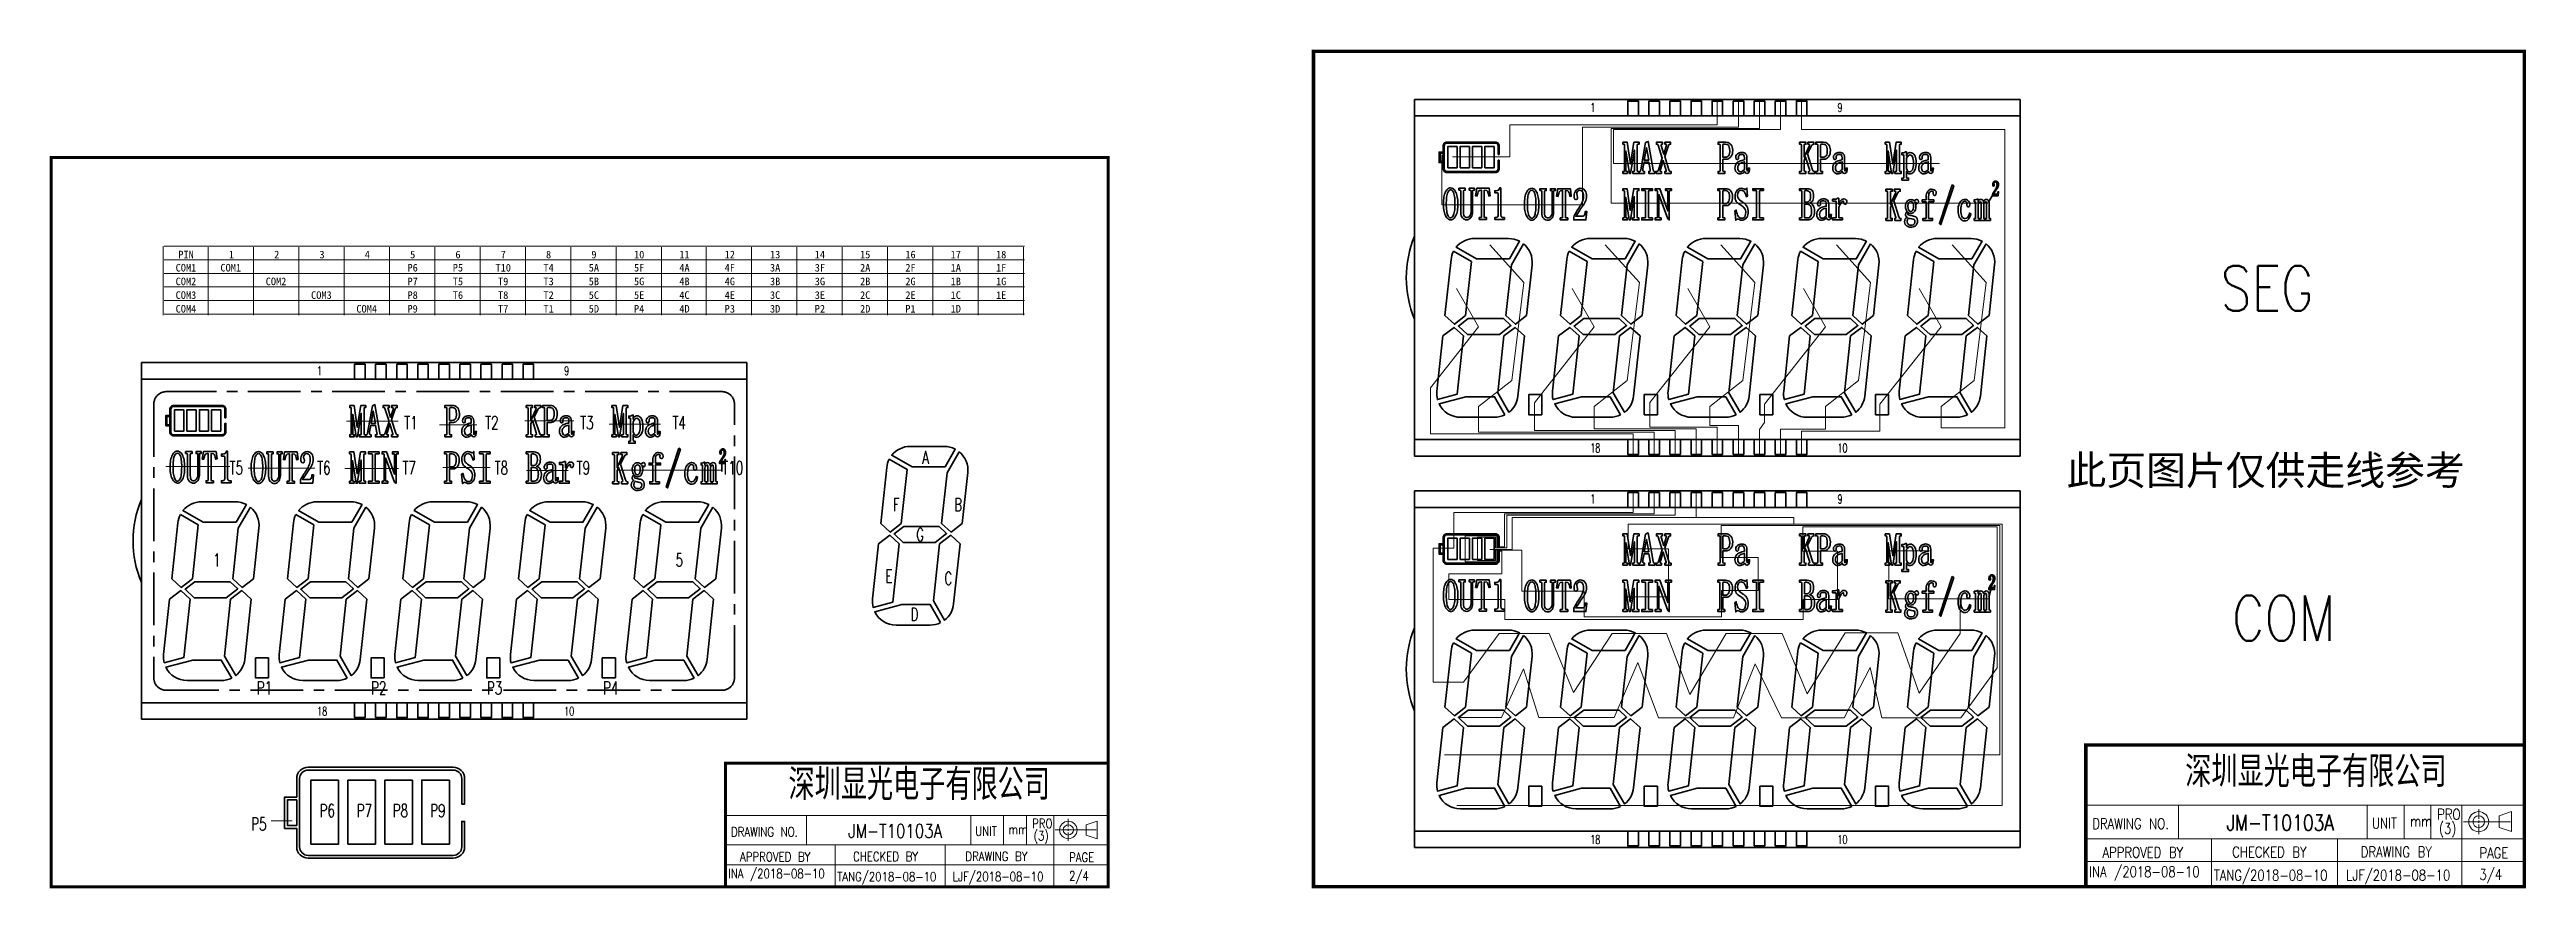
# Model space of a CAD drawing. Header units: millimetres. Extents: x 0 to 299, y 0 to 101.
import ezdxf

# ---------------------------------------------------------------- set-up
doc = ezdxf.new("R2010")
doc.units = ezdxf.units.MM
doc.linetypes.add('CENTER', pattern=[10.16, 6.35, -1.27, 1.27, -1.27])
doc.layers.get('0').update_dxf_attribs({"lineweight": 35})
for name, color, linetype, lineweight in [('COM', 1, 'Continuous', 18), ('DIM', 3, 'Continuous', 18), ('SEG', 3, 'Continuous', 18), ('spec', 7, 'Continuous', 18)]:
    doc.layers.add(name, color=color, linetype=linetype, lineweight=lineweight)
doc.styles.add('GB字体', font='txt.shx', dxfattribs={"width": 0.666667, "bigfont": 'gbcbig.shx'})
doc.styles.add('LCD', font='txt.shx', dxfattribs={"width": 0.7, "bigfont": 'gbcbig.shx'})
doc.styles.add('spec', font='txt.shx', dxfattribs={"bigfont": 'gbcbig.shx'})
doc.styles.add('style2', font='')
doc.styles.add('WMF-宋体0', font='')
doc.styles.get('style2').set_extended_font_data('黑体')
doc.styles.get('WMF-宋体0').set_extended_font_data('宋体')

msp = doc.modelspace()

# ---------------------------------------------------------------- texts
at = {"style": 'GB字体', "width": 0.666667}
for s, p in [('1', (185.75, 93.62)), ('9', (215.55, 93.62)), ('1', (32.26, 61.88)), ('9', (62.05, 61.88)), ('18', (185.75, 52.57)), ('10', (215.55, 52.57)), ('1', (185.75, 46.42)), ('9', (215.55, 46.42)), ('18', (32.26, 20.84)), ('10', (62.05, 20.84)), ('18', (185.75, 5.37)), ('10', (215.55, 5.37))]:
    msp.add_text(s, height=1.05, dxfattribs=at).set_placement(p)
at = {"char_height": 3.3, "width": 40.7494, "attachment_point": 1, "style": 'LCD'}
for insert in [(257.47, 15.87), (89.09, 14.32)]:
    msp.add_mtext('{\\fSimSun|b0|i0|c134|p2;\\C2;深圳显光电子有限公司}', dxfattribs=dict(at, insert=insert))
at = {"layer": 'COM', "color": 1, "style": 'spec', "width": 0.8}
msp.add_text('COM', height=5.443, dxfattribs=at).set_placement((263.1, 29.86))
at = {"layer": 'DIM', "lineweight": 0, "style": 'WMF-宋体0'}
for s, p in [('COM1', (15.2, 74.37)), ('PIN', (15.52, 75.96)), ('COM1', (20.6, 74.37)), ('1', (21.62, 75.96)), ('2', (27.08, 75.96)), ('3', (32.54, 75.96)), ('4', (38.01, 75.96)), ('P6', (43.15, 74.37)), ('5', (43.47, 75.96)), ('P5', (48.61, 74.37)), ('6', (48.93, 75.96)), ('T10', (53.76, 74.37)), ('7', (54.39, 75.96)), ('T4', (59.54, 74.37)), ('8', (59.85, 75.96)), ('5A', (65, 74.37)), ('9', (65.32, 75.96)), ('5F', (70.46, 74.37)), ('10', (70.46, 75.96)), ('4A', (75.92, 74.37)), ('11', (75.92, 75.96)), ('4F', (81.39, 74.37)), ('12', (81.39, 75.96)), ('3A', (86.85, 74.37)), ('13', (86.85, 75.96)), ('3F', (92.25, 74.37)), ('14', (92.25, 75.96)), ('2A', (97.71, 74.37)), ('15', (97.71, 75.96)), ('2F', (103.17, 74.37)), ('16', (103.17, 75.96)), ('17', (108.63, 75.96)), ('1A', (108.63, 74.37)), ('18', (114.1, 75.96)), ('1F', (114.1, 74.37)), ('COM2', (15.2, 72.72)), ('COM3', (15.2, 71.07)), ('COM2', (26.06, 72.72)), ('COM3', (31.53, 71.07)), ('P7', (43.15, 72.72)), ('P8', (43.15, 71.07)), ('T5', (48.61, 72.72)), ('T6', (48.61, 71.07)), ('T9', (54.07, 72.72)), ('T8', (54.07, 71.07)), ('T3', (59.54, 72.72)), ('T2', (59.54, 71.07)), ('5B', (65, 72.72)), ('5C', (65, 71.07)), ('5G', (70.46, 72.72)), ('5E', (70.46, 71.07)), ('4B', (75.92, 72.72)), ('4C', (75.92, 71.07)), ('4G', (81.39, 72.72)), ('4E', (81.39, 71.07)), ('3B', (86.85, 72.72)), ('3C', (86.85, 71.07)), ('3G', (92.25, 72.72)), ('3E', (92.25, 71.07)), ('2B', (97.71, 72.72)), ('2C', (97.71, 71.07)), ('2G', (103.17, 72.72)), ('2E', (103.17, 71.07)), ('1B', (108.63, 72.72)), ('1C', (108.63, 71.07)), ('1G', (114.1, 72.72)), ('1E', (114.1, 71.07)), ('COM4', (15.2, 69.42)), ('COM4', (36.99, 69.42)), ('P9', (43.15, 69.42)), ('T7', (54.07, 69.42)), ('T1', (59.54, 69.42)), ('5D', (65, 69.42)), ('P4', (70.46, 69.42)), ('4D', (75.92, 69.42)), ('P3', (81.39, 69.42)), ('3D', (86.85, 69.42)), ('P2', (92.25, 69.42)), ('2D', (97.71, 69.42)), ('P1', (103.17, 69.42)), ('1D', (108.63, 69.42))]:
    msp.add_text(s, height=0.915, dxfattribs=at).set_placement(p)
at = {"layer": 'DIM', "style": 'GB字体', "width": 0.666667}
for s, height, p in [('T1', 1.575, (42.75, 55.35)), ('T2', 1.575, (52.51, 55.35)), ('T3', 1.575, (63.96, 55.35)), ('T4', 1.575, (75.1, 55.35)), ('T5', 1.575, (21.7, 49.92)), ('T6', 1.575, (32.26, 49.92)), ('T7', 1.575, (42.54, 49.92)), ('T8', 1.575, (53.66, 49.92)), ('T9', 1.575, (63.54, 49.92)), ('T10', 1.575, (81.11, 49.92)), ('A', 1.57, (105.19, 51.2)), ('F', 1.57, (101.68, 45.49)), ('B', 1.57, (109.07, 45.49)), ('G', 1.57, (104.48, 41.86)), ('1', 1.57, (19.72, 38.81)), ('5', 1.57, (75.48, 38.81)), ('E', 1.57, (100.78, 36.88)), ('C', 1.57, (107.88, 36.59)), ('D', 1.57, (103.8, 32.26)), ('P1', 1.575, (24.98, 23.38)), ('P2', 1.575, (38.76, 23.38)), ('P3', 1.575, (52.73, 23.38)), ('P4', 1.575, (66.74, 23.38)), ('P6', 1.575, (32.56, 8.6)), ('P7', 1.575, (37.04, 8.6)), ('P8', 1.575, (41.37, 8.6)), ('P9', 1.575, (45.9, 8.6)), ('P5', 1.575, (24.31, 6.99))]:
    msp.add_text(s, height=height, dxfattribs=at).set_placement(p)
at = {"layer": 'SEG', "color": 3, "style": 'spec', "width": 0.8}
msp.add_text('SEG', height=5.443, dxfattribs=at).set_placement((261.73, 69.63))
at = {"layer": 'spec', "style": 'style2'}
msp.add_text('此页图片仅供走线参考', height=3.521, dxfattribs=at).set_placement((243.15, 48.64))
at = {"layer": 'spec', "color": 0, "lineweight": 13, "style": 'spec', "width": 0.8}
for s, height, p in [('PRO', 1.284, (287.84, 8.3)), ('JM-T10103A', 1.65, (96.28, 6.11)), ('UNIT', 1.121, (111.59, 6.33)), ('mm', 1.121, (115.61, 6.56)), ('PRO', 1.121, (118.45, 7.27)), ('(3)', 1.121, (118.63, 5.79)), ('JM-T10103A', 1.89, (262.45, 6.97)), ('UNIT', 1.284, (279.99, 7.22)), ('mm', 1.284, (284.59, 7.48)), ('(3)', 1.284, (288.05, 6.6)), ('PAGE', 1.121, (122.91, 3.2)), ('PAGE', 1.284, (292.94, 3.64)), ('TANG/2018-08-10', 1.1209, (94.96, 0.86)), ('LJF/2018-08-10', 1.1209, (108.87, 0.87)), ('2/4', 1.121, (122.91, 0.95)), ('TANG/2018-08-10', 1.2839, (260.93, 0.95)), ('LJF/2018-08-10', 1.2839, (276.87, 0.96)), ('3/4', 1.284, (292.94, 1.05))]:
    msp.add_text(s, height=height, dxfattribs=at).set_placement(p)
at = {"layer": 'spec', "color": 0, "lineweight": 13, "attachment_point": 7, "style": 'spec'}
for s, insert, char_height, width in [('{\\W0.8;DRAWING NO.}', (82.15, 6.27), 1.1209, 9.5115), ('{\\W0.8;DRAWING NO.}', (246.26, 7.16), 1.2839, 10.895), ('{\\W0.8;APPROVED BY}', (83.24, 3.26), 1.1209, 10.3762), ('{\\W0.8;CHECKED BY}', (96.87, 3.29), 1.1209, 9.1272), ('{\\W0.8;DRAWING BY}', (110.41, 3.31), 1.1209, 9.3194), ('{\\W0.8;APPROVED BY}', (247.5, 3.71), 1.2839, 11.8855), ('{\\W0.8;CHECKED BY}', (263.13, 3.74), 1.2839, 10.4548), ('{\\W0.8;DRAWING BY}', (278.63, 3.76), 1.2839, 10.6749), ('{\\W0.8;INA /2018-08-10}', (81.82, 0.86), 1.1209, 12.7781), ('{\\W0.8;INA /2018-08-10}', (245.88, 0.95), 1.2839, 14.6367)]:
    msp.add_mtext(s, dxfattribs=dict(at, insert=insert, char_height=char_height, width=width))

# ---------------------------------------------------------------- linework, layer by layer
for p, q in [((237.56, 95.12), (164.56, 95.12)), ((164.56, 95.12), (164.56, 52.12)), ((237.56, 52.12), (237.56, 95.12)), ((84.07, 63.39), (11.07, 63.39)), ((11.07, 63.39), (11.07, 20.39)), ((84.07, 20.39), (84.07, 63.39)), ((164.56, 54.12), (237.56, 54.12)), ((164.56, 52.12), (237.56, 52.12)), ((237.56, 47.92), (164.56, 47.92)), ((164.56, 47.92), (164.56, 4.92)), ((237.56, 4.92), (237.56, 47.92)), ((11.07, 22.39), (84.07, 22.39)), ((11.07, 20.39), (84.07, 20.39)), ((164.56, 6.92), (237.56, 6.92)), ((164.56, 4.92), (237.56, 4.92))]:
    msp.add_line(p, q)
at = {"color": 3}
for p, q in [((233.72, 82.67), (234.67, 84.24)), ((81.06, 50.28), (81.06, 51.81))]:
    msp.add_line(p, q, dxfattribs=at)
at = {"color": 1}
msp.add_line((233.78, 35.1), (234.41, 37.41), dxfattribs=at)
for points in [[(237.56, 93.12), (164.56, 93.12)], [(191.54, 93.12), (191.54, 94.92), (190.27, 94.92), (190.27, 93.12)], [(194.08, 93.12), (194.08, 94.92), (192.81, 94.92), (192.81, 93.12)], [(196.62, 93.12), (196.62, 94.92), (195.35, 94.92), (195.35, 93.12)], [(199.16, 93.12), (199.16, 94.92), (197.89, 94.92), (197.89, 93.12)], [(201.7, 93.12), (201.7, 94.92), (200.43, 94.92), (200.43, 93.12)], [(204.24, 93.12), (204.24, 94.92), (202.97, 94.92), (202.97, 93.12)], [(206.78, 93.12), (206.78, 94.92), (205.51, 94.92), (205.51, 93.12)], [(209.32, 93.12), (209.32, 94.92), (208.05, 94.92), (208.05, 93.12)], [(211.86, 93.12), (211.86, 94.92), (210.59, 94.92), (210.59, 93.12)], [(38.04, 61.39), (38.04, 63.19), (36.77, 63.19), (36.77, 61.39)], [(40.58, 61.39), (40.58, 63.19), (39.31, 63.19), (39.31, 61.39)], [(43.12, 61.39), (43.12, 63.19), (41.85, 63.19), (41.85, 61.39)], [(45.66, 61.39), (45.66, 63.19), (44.39, 63.19), (44.39, 61.39)], [(48.2, 61.39), (48.2, 63.19), (46.93, 63.19), (46.93, 61.39)], [(50.74, 61.39), (50.74, 63.19), (49.47, 63.19), (49.47, 61.39)], [(53.28, 61.39), (53.28, 63.19), (52.01, 63.19), (52.01, 61.39)], [(55.82, 61.39), (55.82, 63.19), (54.55, 63.19), (54.55, 61.39)], [(58.36, 61.39), (58.36, 63.19), (57.09, 63.19), (57.09, 61.39)], [(84.07, 61.39), (11.07, 61.39)], [(191.54, 54.12), (191.54, 52.32), (190.27, 52.32), (190.27, 54.12)], [(194.08, 54.12), (194.08, 52.32), (192.81, 52.32), (192.81, 54.12)], [(196.62, 54.12), (196.62, 52.32), (195.35, 52.32), (195.35, 54.12)], [(199.16, 54.12), (199.16, 52.32), (197.89, 52.32), (197.89, 54.12)], [(201.7, 54.12), (201.7, 52.32), (200.43, 52.32), (200.43, 54.12)], [(204.24, 54.12), (204.24, 52.32), (202.97, 52.32), (202.97, 54.12)], [(206.78, 54.12), (206.78, 52.32), (205.51, 52.32), (205.51, 54.12)], [(209.32, 54.12), (209.32, 52.32), (208.05, 52.32), (208.05, 54.12)], [(211.86, 54.12), (211.86, 52.32), (210.59, 52.32), (210.59, 54.12)], [(237.56, 45.92), (164.56, 45.92)], [(191.54, 45.92), (191.54, 47.72), (190.27, 47.72), (190.27, 45.92)], [(194.08, 45.92), (194.08, 47.72), (192.81, 47.72), (192.81, 45.92)], [(196.62, 45.92), (196.62, 47.72), (195.35, 47.72), (195.35, 45.92)], [(199.16, 45.92), (199.16, 47.72), (197.89, 47.72), (197.89, 45.92)], [(201.7, 45.92), (201.7, 47.72), (200.43, 47.72), (200.43, 45.92)], [(204.24, 45.92), (204.24, 47.72), (202.97, 47.72), (202.97, 45.92)], [(206.78, 45.92), (206.78, 47.72), (205.51, 47.72), (205.51, 45.92)], [(209.32, 45.92), (209.32, 47.72), (208.05, 47.72), (208.05, 45.92)], [(211.86, 45.92), (211.86, 47.72), (210.59, 47.72), (210.59, 45.92)], [(38.04, 22.39), (38.04, 20.59), (36.77, 20.59), (36.77, 22.39)], [(40.58, 22.39), (40.58, 20.59), (39.31, 20.59), (39.31, 22.39)], [(43.12, 22.39), (43.12, 20.59), (41.85, 20.59), (41.85, 22.39)], [(45.66, 22.39), (45.66, 20.59), (44.39, 20.59), (44.39, 22.39)], [(48.2, 22.39), (48.2, 20.59), (46.93, 20.59), (46.93, 22.39)], [(50.74, 22.39), (50.74, 20.59), (49.47, 20.59), (49.47, 22.39)], [(53.28, 22.39), (53.28, 20.59), (52.01, 20.59), (52.01, 22.39)], [(55.82, 22.39), (55.82, 20.59), (54.55, 20.59), (54.55, 22.39)], [(58.36, 22.39), (58.36, 20.59), (57.09, 20.59), (57.09, 22.39)], [(191.54, 6.92), (191.54, 5.12), (190.27, 5.12), (190.27, 6.92)], [(194.08, 6.92), (194.08, 5.12), (192.81, 5.12), (192.81, 6.92)], [(196.62, 6.92), (196.62, 5.12), (195.35, 5.12), (195.35, 6.92)], [(199.16, 6.92), (199.16, 5.12), (197.89, 5.12), (197.89, 6.92)], [(201.7, 6.92), (201.7, 5.12), (200.43, 5.12), (200.43, 6.92)], [(204.24, 6.92), (204.24, 5.12), (202.97, 5.12), (202.97, 6.92)], [(206.78, 6.92), (206.78, 5.12), (205.51, 5.12), (205.51, 6.92)], [(209.32, 6.92), (209.32, 5.12), (208.05, 5.12), (208.05, 6.92)], [(211.86, 6.92), (211.86, 5.12), (210.59, 5.12), (210.59, 6.92)]]:
    msp.add_lwpolyline(points)
for points in [[(174.76, 89.5, 0.414214), (174.3, 89.96), (168.47, 89.96, 0.414214), (168.01, 89.5), (168.01, 88.76), (167.52, 88.76), (167.52, 87.51), (168.01, 87.51), (168.01, 86.76, 0.414214), (168.47, 86.31), (174.3, 86.31, 0.414214), (174.76, 86.76), (174.76, 87.79), (174.64, 87.79), (174.64, 86.76, -0.414214), (174.3, 86.42), (168.47, 86.42, -0.414214), (168.13, 86.76), (168.13, 89.5, -0.414214), (168.47, 89.85), (174.3, 89.85, -0.414214), (174.64, 89.5), (174.64, 88.48), (174.76, 88.48)], [(171.79, 78.35, 0.226496), (169.58, 77.29), (172.02, 75.88), (175.99, 75.88), (177.23, 78.02, 0.12198), (175.9, 78.35)], [(177.7, 77.71), (176.24, 75.18), (175.58, 69.07), (176.71, 68.02), (178.07, 69.07), (178.73, 75.19, 0.253222)], [(185.73, 78.35, 0.226496), (183.51, 77.29), (185.96, 75.88), (189.93, 75.88), (191.17, 78.02, 0.12198), (189.83, 78.35)], [(191.64, 77.71), (190.18, 75.18), (189.52, 69.07), (190.65, 68.02), (192.01, 69.07), (192.67, 75.19, 0.253222)], [(199.67, 78.35, 0.226496), (197.45, 77.29), (199.9, 75.88), (203.87, 75.88), (205.1, 78.02, 0.12198), (203.77, 78.35)], [(205.58, 77.71), (204.12, 75.18), (203.46, 69.07), (204.59, 68.02), (205.95, 69.07), (206.61, 75.19, 0.253222)], [(213.61, 78.35, 0.226496), (211.39, 77.29), (213.84, 75.88), (217.8, 75.88), (219.04, 78.02, 0.12198), (217.71, 78.35)], [(219.52, 77.71), (218.06, 75.18), (217.4, 69.07), (218.53, 68.02), (219.89, 69.07), (220.55, 75.19, 0.253222)], [(227.55, 78.35, 0.226496), (225.33, 77.29), (227.78, 75.88), (231.74, 75.88), (232.98, 78.02, 0.12198), (231.65, 78.35)], [(233.46, 77.71), (232, 75.18), (231.34, 69.07), (232.47, 68.02), (233.82, 69.07), (234.48, 75.19, 0.253222)], [(169.26, 76.81, 0.093196), (168.96, 75.8), (168.23, 69.07), (169.36, 68.02), (170.72, 69.07), (171.42, 75.57)], [(183.2, 76.81, 0.093196), (182.9, 75.8), (182.17, 69.07), (183.3, 68.02), (184.66, 69.07), (185.36, 75.57)], [(197.14, 76.81, 0.093196), (196.83, 75.8), (196.11, 69.07), (197.24, 68.02), (198.59, 69.07), (199.3, 75.57)], [(211.08, 76.81, 0.093196), (210.77, 75.8), (210.05, 69.07), (211.18, 68.02), (212.53, 69.07), (213.23, 75.57)], [(225.02, 76.81, 0.093196), (224.71, 75.8), (223.98, 69.07), (225.11, 68.02), (226.47, 69.07), (227.17, 75.57)], [(167.25, 59.96, 0.090154), (167.32, 58.94), (169.69, 59.58), (170.45, 66.6), (169.32, 67.64), (167.96, 66.6)], [(174.58, 59.75), (175.94, 57.4, 0.2033), (177.02, 59.35), (177.8, 66.6), (176.67, 67.64), (175.32, 66.6)], [(181.19, 59.96, 0.090154), (181.26, 58.94), (183.63, 59.58), (184.39, 66.6), (183.26, 67.64), (181.9, 66.6)], [(188.52, 59.75), (189.88, 57.4, 0.2033), (190.96, 59.35), (191.74, 66.6), (190.61, 67.64), (189.26, 66.6)], [(195.12, 59.96, 0.090154), (195.2, 58.94), (197.57, 59.58), (198.33, 66.6), (197.2, 67.64), (195.84, 66.6)], [(202.46, 59.75), (203.81, 57.4, 0.2033), (204.9, 59.35), (205.68, 66.6), (204.55, 67.64), (203.19, 66.6)], [(209.06, 59.96, 0.090154), (209.14, 58.94), (211.51, 59.58), (212.27, 66.6), (211.13, 67.64), (209.78, 66.6)], [(216.39, 59.75), (217.75, 57.4, 0.2033), (218.84, 59.35), (219.62, 66.6), (218.49, 67.64), (217.13, 66.6)], [(223, 59.96, 0.090154), (223.07, 58.94), (225.45, 59.58), (226.2, 66.6), (225.07, 67.64), (223.72, 66.6)], [(230.33, 59.75), (231.69, 57.4, 0.2033), (232.77, 59.35), (233.56, 66.6), (232.43, 67.64), (231.07, 66.6)], [(21.26, 57.77, 0.414214), (20.8, 58.22), (14.97, 58.22, 0.414214), (14.51, 57.77), (14.51, 57.02), (14.03, 57.02), (14.03, 55.77), (14.51, 55.77), (14.51, 55.03, 0.414214), (14.97, 54.57), (20.8, 54.57, 0.414214), (21.26, 55.03), (21.26, 56.05), (21.15, 56.05), (21.15, 55.03, -0.414214), (20.8, 54.68), (14.97, 54.68, -0.414214), (14.63, 55.03), (14.63, 57.77, -0.414214), (14.97, 58.11), (20.8, 58.11, -0.414214), (21.15, 57.77), (21.15, 56.74), (21.26, 56.74)], [(175.45, 57.1, -0.115654), (174.19, 56.8), (170.08, 56.8, -0.28687), (167.52, 58.4), (170.76, 59.27), (174.2, 59.27)], [(189.39, 57.1, -0.115654), (188.12, 56.8), (184.02, 56.8, -0.28687), (181.46, 58.4), (184.7, 59.27), (188.14, 59.27)], [(203.33, 57.1, -0.115654), (202.06, 56.8), (197.96, 56.8, -0.28687), (195.4, 58.4), (198.64, 59.27), (202.07, 59.27)], [(217.27, 57.1, -0.115654), (216, 56.8), (211.9, 56.8, -0.28687), (209.33, 58.4), (212.58, 59.27), (216.01, 59.27)], [(231.21, 57.1, -0.115654), (229.94, 56.8), (225.84, 56.8, -0.28687), (223.27, 58.4), (226.52, 59.27), (229.95, 59.27)], [(101.23, 51.75, 0.093196), (100.93, 50.74), (100.2, 44.01), (101.33, 42.96), (102.68, 44.01), (103.39, 50.51)], [(103.76, 53.29, 0.226496), (101.54, 52.23), (103.99, 50.82), (107.96, 50.82), (109.19, 52.96, 0.12198), (107.86, 53.29)], [(109.67, 52.64), (108.21, 50.12), (107.55, 44.01), (108.68, 42.96), (110.04, 44.01), (110.7, 50.13, 0.253222)], [(15.77, 45.08, 0.093196), (15.46, 44.07), (14.73, 37.33), (15.86, 36.28), (17.22, 37.33), (17.92, 43.83)], [(18.3, 46.61, 0.226496), (16.08, 45.55), (18.53, 44.14), (22.49, 44.14), (23.73, 46.28, 0.12198), (22.4, 46.61)], [(24.21, 45.97), (22.75, 43.44), (22.09, 37.33), (23.22, 36.28), (24.57, 37.33), (25.24, 43.45, 0.253222)], [(29.7, 45.08, 0.093196), (29.4, 44.07), (28.67, 37.33), (29.8, 36.28), (31.16, 37.33), (31.86, 43.83)], [(32.24, 46.61, 0.226496), (30.02, 45.55), (32.46, 44.14), (36.43, 44.14), (37.67, 46.28, 0.12198), (36.34, 46.61)], [(38.14, 45.97), (36.69, 43.44), (36.03, 37.33), (37.16, 36.28), (38.51, 37.33), (39.17, 43.45, 0.253222)], [(43.64, 45.08, 0.093196), (43.34, 44.07), (42.61, 37.33), (43.74, 36.28), (45.1, 37.33), (45.8, 43.83)], [(46.17, 46.61, 0.226496), (43.96, 45.55), (46.4, 44.14), (50.37, 44.14), (51.61, 46.28, 0.12198), (50.28, 46.61)], [(52.08, 45.97), (50.62, 43.44), (49.96, 37.33), (51.09, 36.28), (52.45, 37.33), (53.11, 43.45, 0.253222)], [(57.58, 45.08, 0.093196), (57.28, 44.07), (56.55, 37.33), (57.68, 36.28), (59.04, 37.33), (59.74, 43.83)], [(60.11, 46.61, 0.226496), (57.89, 45.55), (60.34, 44.14), (64.31, 44.14), (65.54, 46.28, 0.12198), (64.21, 46.61)], [(66.02, 45.97), (64.56, 43.44), (63.9, 37.33), (65.03, 36.28), (66.39, 37.33), (67.05, 43.45, 0.253222)], [(71.52, 45.08, 0.093196), (71.21, 44.07), (70.49, 37.33), (71.62, 36.28), (72.97, 37.33), (73.68, 43.83)], [(74.05, 46.61, 0.226496), (71.83, 45.55), (74.28, 44.14), (78.25, 44.14), (79.48, 46.28, 0.12198), (78.15, 46.61)], [(79.96, 45.97), (78.5, 43.44), (77.84, 37.33), (78.97, 36.28), (80.33, 37.33), (80.99, 43.45, 0.253222)], [(99.22, 34.9, 0.090154), (99.29, 33.88), (101.66, 34.52), (102.42, 41.53), (101.29, 42.58), (99.93, 41.53)], [(106.55, 34.69), (107.9, 32.34, 0.2033), (108.99, 34.29), (109.77, 41.53), (108.64, 42.58), (107.28, 41.53)], [(174.76, 42.3, 0.414214), (174.3, 42.75), (168.47, 42.75, 0.414214), (168.01, 42.3), (168.01, 41.56), (167.52, 41.56), (167.52, 40.3), (168.01, 40.3), (168.01, 39.56, 0.414214), (168.47, 39.1), (174.3, 39.1, 0.414214), (174.76, 39.56), (174.76, 40.58), (174.64, 40.58), (174.64, 39.56, -0.414214), (174.3, 39.21), (168.47, 39.21, -0.414214), (168.13, 39.56), (168.13, 42.3, -0.414214), (168.47, 42.64), (174.3, 42.64, -0.414214), (174.64, 42.3), (174.64, 41.27), (174.76, 41.27)], [(13.75, 28.22, 0.090154), (13.83, 27.2), (16.2, 27.84), (16.95, 34.86), (15.82, 35.9), (14.47, 34.86)], [(21.08, 28.02), (22.44, 25.66, 0.2033), (23.53, 27.61), (24.31, 34.86), (23.18, 35.9), (21.82, 34.86)], [(27.69, 28.22, 0.090154), (27.76, 27.2), (30.14, 27.84), (30.89, 34.86), (29.76, 35.9), (28.41, 34.86)], [(35.02, 28.02), (36.38, 25.66, 0.2033), (37.46, 27.61), (38.25, 34.86), (37.12, 35.9), (35.76, 34.86)], [(41.63, 28.22, 0.090154), (41.7, 27.2), (44.07, 27.84), (44.83, 34.86), (43.7, 35.9), (42.34, 34.86)], [(48.96, 28.02), (50.32, 25.66, 0.2033), (51.4, 27.61), (52.18, 34.86), (51.05, 35.9), (49.7, 34.86)], [(55.57, 28.22, 0.090154), (55.64, 27.2), (58.01, 27.84), (58.77, 34.86), (57.64, 35.9), (56.28, 34.86)], [(62.9, 28.02), (64.26, 25.66, 0.2033), (65.34, 27.61), (66.12, 34.86), (64.99, 35.9), (63.64, 34.86)], [(69.5, 28.22, 0.090154), (69.58, 27.2), (71.95, 27.84), (72.71, 34.86), (71.58, 35.9), (70.22, 34.86)], [(76.84, 28.02), (78.19, 25.66, 0.2033), (79.28, 27.61), (80.06, 34.86), (78.93, 35.9), (77.57, 34.86)], [(107.42, 32.04, -0.115654), (106.15, 31.74), (102.05, 31.74, -0.28687), (99.49, 33.34), (102.73, 34.21), (106.17, 34.21)], [(171.79, 31.14, 0.226496), (169.58, 30.08), (172.02, 28.67), (175.99, 28.67), (177.23, 30.81, 0.12198), (175.9, 31.14)], [(177.7, 30.5), (176.24, 27.97), (175.58, 21.86), (176.71, 20.81), (178.07, 21.86), (178.73, 27.99, 0.253222)], [(185.73, 31.14, 0.226496), (183.51, 30.08), (185.96, 28.67), (189.93, 28.67), (191.17, 30.81, 0.12198), (189.83, 31.14)], [(191.64, 30.5), (190.18, 27.97), (189.52, 21.86), (190.65, 20.81), (192.01, 21.86), (192.67, 27.99, 0.253222)], [(199.67, 31.14, 0.226496), (197.45, 30.08), (199.9, 28.67), (203.87, 28.67), (205.1, 30.81, 0.12198), (203.77, 31.14)], [(205.58, 30.5), (204.12, 27.97), (203.46, 21.86), (204.59, 20.81), (205.95, 21.86), (206.61, 27.99, 0.253222)], [(213.61, 31.14, 0.226496), (211.39, 30.08), (213.84, 28.67), (217.8, 28.67), (219.04, 30.81, 0.12198), (217.71, 31.14)], [(219.52, 30.5), (218.06, 27.97), (217.4, 21.86), (218.53, 20.81), (219.89, 21.86), (220.55, 27.99, 0.253222)], [(227.55, 31.14, 0.226496), (225.33, 30.08), (227.78, 28.67), (231.74, 28.67), (232.98, 30.81, 0.12198), (231.65, 31.14)], [(233.46, 30.5), (232, 27.97), (231.34, 21.86), (232.47, 20.81), (233.82, 21.86), (234.48, 27.99, 0.253222)], [(21.96, 25.36, -0.115654), (20.69, 25.06), (16.59, 25.06, -0.28687), (14.02, 26.67), (17.27, 27.53), (20.7, 27.53)], [(35.9, 25.36, -0.115654), (34.63, 25.06), (30.53, 25.06, -0.28687), (27.96, 26.67), (31.2, 27.53), (34.64, 27.53)], [(49.83, 25.36, -0.115654), (48.57, 25.06), (44.46, 25.06, -0.28687), (41.9, 26.67), (45.14, 27.53), (48.58, 27.53)], [(63.77, 25.36, -0.115654), (62.5, 25.06), (58.4, 25.06, -0.28687), (55.84, 26.67), (59.08, 27.53), (62.52, 27.53)], [(77.71, 25.36, -0.115654), (76.44, 25.06), (72.34, 25.06, -0.28687), (69.78, 26.67), (73.02, 27.53), (76.45, 27.53)], [(169.26, 29.61, 0.093196), (168.96, 28.6), (168.23, 21.86), (169.36, 20.81), (170.72, 21.86), (171.42, 28.36)], [(183.2, 29.61, 0.093196), (182.9, 28.6), (182.17, 21.86), (183.3, 20.81), (184.66, 21.86), (185.36, 28.36)], [(197.14, 29.61, 0.093196), (196.83, 28.6), (196.11, 21.86), (197.24, 20.81), (198.59, 21.86), (199.3, 28.36)], [(211.08, 29.61, 0.093196), (210.77, 28.6), (210.05, 21.86), (211.18, 20.81), (212.53, 21.86), (213.23, 28.36)], [(225.02, 29.61, 0.093196), (224.71, 28.6), (223.98, 21.86), (225.11, 20.81), (226.47, 21.86), (227.17, 28.36)], [(167.25, 12.75, 0.090154), (167.32, 11.73), (169.69, 12.37), (170.45, 19.39), (169.32, 20.43), (167.96, 19.39)], [(174.58, 12.55), (175.94, 10.19, 0.2033), (177.02, 12.14), (177.8, 19.39), (176.67, 20.43), (175.32, 19.39)], [(181.19, 12.75, 0.090154), (181.26, 11.73), (183.63, 12.37), (184.39, 19.39), (183.26, 20.43), (181.9, 19.39)], [(188.52, 12.55), (189.88, 10.19, 0.2033), (190.96, 12.14), (191.74, 19.39), (190.61, 20.43), (189.26, 19.39)], [(195.12, 12.75, 0.090154), (195.2, 11.73), (197.57, 12.37), (198.33, 19.39), (197.2, 20.43), (195.84, 19.39)], [(202.46, 12.55), (203.81, 10.19, 0.2033), (204.9, 12.14), (205.68, 19.39), (204.55, 20.43), (203.19, 19.39)], [(209.06, 12.75, 0.090154), (209.14, 11.73), (211.51, 12.37), (212.27, 19.39), (211.13, 20.43), (209.78, 19.39)], [(216.39, 12.55), (217.75, 10.19, 0.2033), (218.84, 12.14), (219.62, 19.39), (218.49, 20.43), (217.13, 19.39)], [(223, 12.75, 0.090154), (223.07, 11.73), (225.45, 12.37), (226.2, 19.39), (225.07, 20.43), (223.72, 19.39)], [(230.33, 12.55), (231.69, 10.19, 0.2033), (232.77, 12.14), (233.56, 19.39), (232.43, 20.43), (231.07, 19.39)], [(50.04, 13.24, 0.414214), (48.67, 14.61), (31.17, 14.61, 0.414214), (29.8, 13.24), (29.8, 11.01), (28.34, 11.01), (28.34, 7.24), (29.8, 7.24), (29.8, 5.02, 0.414214), (31.17, 3.65), (48.67, 3.65, 0.414214), (50.04, 5.02), (50.04, 8.09), (49.7, 8.09), (49.7, 5.02, -0.414214), (48.67, 3.99), (31.17, 3.99, -0.414214), (30.15, 5.02), (30.15, 13.24, -0.414214), (31.17, 14.26), (48.67, 14.26, -0.414214), (49.7, 13.24), (49.7, 10.17), (50.04, 10.17)], [(175.45, 9.89, -0.115654), (174.19, 9.59), (170.08, 9.59, -0.28687), (167.52, 11.2), (170.76, 12.07), (174.2, 12.07)], [(189.39, 9.89, -0.115654), (188.12, 9.59), (184.02, 9.59, -0.28687), (181.46, 11.2), (184.7, 12.07), (188.14, 12.07)], [(203.33, 9.89, -0.115654), (202.06, 9.59), (197.96, 9.59, -0.28687), (195.4, 11.2), (198.64, 12.07), (202.07, 12.07)], [(217.27, 9.89, -0.115654), (216, 9.59), (211.9, 9.59, -0.28687), (209.33, 11.2), (212.58, 12.07), (216.01, 12.07)], [(231.21, 9.89, -0.115654), (229.94, 9.59), (225.84, 9.59, -0.28687), (223.27, 11.2), (226.52, 12.07), (229.95, 12.07)]]:
    msp.add_lwpolyline(points, format="xyb", close=True)
for points in [[(189.85, 86.45), (189.78, 86.43), (189.68, 86.43), (189.68, 86.19), (190.23, 86.19), (190.23, 86.43), (190.14, 86.43), (190.08, 86.45), (190.05, 86.56), (190.05, 88.91), (190.46, 86.19), (190.61, 86.19), (191.07, 89), (191.07, 86.56), (191.05, 86.45), (190.98, 86.43), (190.86, 86.43), (190.86, 86.19), (191.62, 86.19), (191.62, 86.43), (191.51, 86.43), (191.43, 86.45), (191.4, 86.56), (191.4, 89.6), (191.43, 89.69), (191.51, 89.71), (191.62, 89.71), (191.62, 89.95), (191.01, 89.95), (190.59, 87.33), (190.2, 89.95), (189.68, 89.95), (189.68, 89.71), (189.79, 89.71), (189.85, 89.69), (189.87, 89.6), (189.87, 86.56)], [(191.8, 86.47), (191.72, 86.43), (191.63, 86.43), (191.63, 86.19), (192.27, 86.19), (192.27, 86.43), (192.18, 86.43), (192.09, 86.51), (192.08, 86.57), (192.09, 86.77), (192.23, 87.56), (192.8, 87.56), (192.96, 86.67), (192.96, 86.66), (192.97, 86.47), (192.9, 86.43), (192.79, 86.43), (192.79, 86.19), (193.53, 86.19), (193.53, 86.43), (193.44, 86.43), (193.37, 86.47), (193.31, 86.62), (192.73, 90.06), (192.42, 89.91), (191.85, 86.62)], [(193.88, 86.47), (193.78, 86.43), (193.67, 86.43), (193.67, 86.19), (194.33, 86.19), (194.33, 86.43), (194.25, 86.43), (194.17, 86.45), (194.16, 86.54), (194.17, 86.6), (194.24, 86.77), (194.54, 87.75), (194.89, 86.56), (194.9, 86.45), (194.84, 86.43), (194.74, 86.43), (194.74, 86.19), (195.48, 86.19), (195.48, 86.43), (195.39, 86.43), (195.31, 86.47), (195.31, 86.47), (195.22, 86.62), (194.72, 88.23), (195.16, 89.56), (195.24, 89.67), (195.28, 89.71), (195.42, 89.71), (195.42, 89.95), (194.74, 89.95), (194.74, 89.71), (194.87, 89.71), (194.93, 89.67), (194.9, 89.49), (194.62, 88.51), (194.31, 89.54), (194.3, 89.67), (194.36, 89.71), (194.45, 89.71), (194.45, 89.95), (193.72, 89.95), (193.72, 89.71), (193.82, 89.71), (193.88, 89.69), (193.93, 89.6), (194.43, 88.04), (193.96, 86.62)], [(201.39, 89.6), (201.39, 86.56), (201.38, 86.45), (201.3, 86.43), (201.15, 86.43), (201.15, 86.19), (201.97, 86.19), (201.97, 86.43), (201.82, 86.43), (201.76, 86.45), (201.73, 86.56), (201.73, 87.91), (202.14, 87.91), (202.2, 87.91), (202.33, 87.93), (202.46, 87.99), (202.58, 88.07), (202.69, 88.19), (202.74, 88.26), (202.82, 88.4), (202.87, 88.57), (202.9, 88.76), (202.91, 88.97), (202.91, 88.99), (202.9, 89.18), (202.86, 89.36), (202.79, 89.52), (202.7, 89.67), (202.61, 89.77), (202.5, 89.85), (202.38, 89.91), (202.24, 89.94), (202.08, 89.95), (201.15, 89.95), (201.15, 89.71), (201.29, 89.71), (201.38, 89.69)], [(201.74, 89.69), (201.82, 89.71), (202.06, 89.71), (202.22, 89.69), (202.34, 89.63), (202.43, 89.54), (202.45, 89.51), (202.5, 89.36), (202.54, 89.17), (202.55, 88.95), (202.55, 88.8), (202.52, 88.6), (202.47, 88.44), (202.4, 88.32), (202.31, 88.23), (202.18, 88.17), (202.05, 88.14), (201.73, 88.14), (201.73, 89.6)], [(212.17, 86.66), (212.21, 86.49), (212.15, 86.43), (212.06, 86.43), (212.06, 86.19), (212.8, 86.19), (212.8, 86.43), (212.68, 86.43), (212.64, 86.47), (212.63, 86.48), (212.54, 86.64), (211.92, 88.56), (212.38, 89.47), (212.41, 89.54), (212.51, 89.65), (212.64, 89.71), (212.71, 89.71), (212.71, 89.95), (211.98, 89.95), (211.98, 89.71), (212.09, 89.71), (212.18, 89.67), (212.18, 89.67), (212.13, 89.49), (211.53, 88.14), (211.53, 89.6), (211.54, 89.69), (211.6, 89.71), (211.74, 89.71), (211.74, 89.95), (210.98, 89.95), (210.98, 89.71), (211.11, 89.71), (211.18, 89.69), (211.19, 89.6), (211.19, 86.56), (211.18, 86.45), (211.11, 86.43), (210.98, 86.43), (210.98, 86.19), (211.74, 86.19), (211.74, 86.43), (211.6, 86.43), (211.56, 86.45), (211.53, 86.56), (211.53, 87.75), (211.71, 88.17), (212.16, 86.67)], [(213.17, 89.6), (213.17, 86.56), (213.15, 86.45), (213.08, 86.43), (212.93, 86.43), (212.93, 86.19), (213.75, 86.19), (213.75, 86.43), (213.6, 86.43), (213.53, 86.45), (213.5, 86.56), (213.5, 87.91), (213.91, 87.91), (213.97, 87.91), (214.11, 87.93), (214.24, 87.99), (214.35, 88.07), (214.46, 88.19), (214.52, 88.26), (214.59, 88.4), (214.65, 88.57), (214.68, 88.76), (214.69, 88.97), (214.69, 88.99), (214.68, 89.18), (214.64, 89.36), (214.57, 89.52), (214.48, 89.67), (214.39, 89.77), (214.28, 89.85), (214.15, 89.91), (214.01, 89.94), (213.85, 89.95), (212.93, 89.95), (212.93, 89.71), (213.06, 89.71), (213.15, 89.69)], [(213.52, 89.69), (213.6, 89.71), (213.84, 89.71), (213.99, 89.69), (214.11, 89.63), (214.2, 89.54), (214.22, 89.51), (214.28, 89.36), (214.31, 89.17), (214.32, 88.95), (214.32, 88.8), (214.29, 88.6), (214.25, 88.44), (214.17, 88.32), (214.08, 88.23), (213.96, 88.17), (213.82, 88.14), (213.5, 88.14), (213.5, 89.6)], [(221.46, 86.45), (221.39, 86.43), (221.3, 86.43), (221.3, 86.19), (221.84, 86.19), (221.84, 86.43), (221.75, 86.43), (221.69, 86.45), (221.66, 86.56), (221.66, 88.91), (222.07, 86.19), (222.22, 86.19), (222.68, 89), (222.68, 86.56), (222.66, 86.45), (222.59, 86.43), (222.47, 86.43), (222.47, 86.19), (223.23, 86.19), (223.23, 86.43), (223.12, 86.43), (223.05, 86.45), (223.02, 86.56), (223.02, 89.6), (223.05, 89.69), (223.12, 89.71), (223.23, 89.71), (223.23, 89.95), (222.62, 89.95), (222.2, 87.34), (221.81, 89.95), (221.3, 89.95), (221.3, 89.71), (221.4, 89.71), (221.46, 89.69), (221.48, 89.6), (221.48, 86.56)], [(168.01, 87.62), (168.01, 88.65), (167.64, 88.65), (167.64, 87.62)], [(169.69, 89.45), (169.69, 86.87), (168.58, 86.87), (168.58, 89.45)], [(171.17, 89.45), (171.17, 86.87), (170.07, 86.87), (170.07, 89.45)], [(172.66, 89.45), (172.66, 86.87), (171.55, 86.87), (171.55, 89.45)], [(174.14, 89.45), (174.14, 86.87), (173.04, 86.87), (173.04, 89.45)], [(192.79, 87.8), (192.26, 87.8), (192.53, 89.28)], [(203.51, 86.21), (203.64, 86.16), (203.8, 86.14), (203.86, 86.14), (203.99, 86.17), (204.12, 86.23), (204.12, 86.23), (204.25, 86.32), (204.35, 86.45), (204.35, 86.41), (204.44, 86.25), (204.49, 86.21), (204.63, 86.19), (204.75, 86.21), (204.86, 86.32), (204.91, 86.42), (204.94, 86.61), (204.95, 86.84), (204.79, 86.84), (204.78, 86.71), (204.76, 86.56), (204.7, 86.47), (204.65, 86.49), (204.63, 86.67), (204.63, 88.08), (204.62, 88.26), (204.56, 88.42), (204.47, 88.56), (204.41, 88.62), (204.3, 88.68), (204.16, 88.72), (204, 88.73), (203.86, 88.72), (203.72, 88.69), (203.6, 88.62), (203.49, 88.54), (203.39, 88.44), (203.31, 88.3), (203.28, 88.14), (203.28, 88.1), (203.33, 87.93), (203.45, 87.86), (203.51, 87.87), (203.6, 87.97), (203.62, 88.03), (203.62, 88.21), (203.61, 88.24), (203.68, 88.38), (203.72, 88.42), (203.83, 88.47), (204, 88.49), (204.04, 88.49), (204.19, 88.46), (204.27, 88.38), (204.31, 88.26), (204.33, 88.06), (204.33, 87.84), (204.17, 87.81), (204, 87.77), (203.85, 87.72), (203.72, 87.67), (203.61, 87.61), (203.51, 87.54), (203.43, 87.47), (203.43, 87.46), (203.32, 87.33), (203.25, 87.17), (203.2, 87), (203.19, 86.82), (203.21, 86.65), (203.26, 86.48), (203.36, 86.34), (203.4, 86.29)], [(203.83, 86.38), (203.7, 86.42), (203.6, 86.54), (203.55, 86.67), (203.52, 86.86), (203.54, 87.01), (203.6, 87.17), (203.71, 87.32), (203.78, 87.38), (203.88, 87.45), (204.01, 87.51), (204.16, 87.56), (204.33, 87.6), (204.33, 86.67), (204.31, 86.64), (204.19, 86.54), (204.07, 86.45), (203.96, 86.4)], [(215.29, 86.21), (215.42, 86.16), (215.57, 86.14), (215.63, 86.14), (215.77, 86.17), (215.89, 86.23), (215.9, 86.23), (216.02, 86.32), (216.12, 86.45), (216.13, 86.41), (216.21, 86.25), (216.27, 86.21), (216.41, 86.19), (216.53, 86.21), (216.64, 86.32), (216.68, 86.42), (216.72, 86.61), (216.73, 86.84), (216.56, 86.84), (216.56, 86.71), (216.53, 86.56), (216.47, 86.47), (216.43, 86.49), (216.41, 86.67), (216.41, 88.08), (216.39, 88.26), (216.34, 88.42), (216.24, 88.56), (216.18, 88.62), (216.07, 88.68), (215.93, 88.72), (215.77, 88.73), (215.64, 88.72), (215.5, 88.69), (215.38, 88.62), (215.27, 88.54), (215.17, 88.44), (215.08, 88.3), (215.06, 88.14), (215.06, 88.1), (215.1, 87.93), (215.22, 87.86), (215.28, 87.87), (215.38, 87.97), (215.39, 88.03), (215.39, 88.21), (215.38, 88.24), (215.45, 88.38), (215.49, 88.42), (215.61, 88.47), (215.77, 88.49), (215.81, 88.49), (215.97, 88.46), (216.04, 88.38), (216.09, 88.26), (216.11, 88.06), (216.11, 87.84), (215.94, 87.81), (215.78, 87.77), (215.63, 87.72), (215.5, 87.67), (215.38, 87.61), (215.29, 87.54), (215.21, 87.47), (215.2, 87.46), (215.1, 87.33), (215.02, 87.17), (214.98, 87), (214.97, 86.82), (214.98, 86.65), (215.04, 86.48), (215.13, 86.34), (215.18, 86.29)], [(215.6, 86.38), (215.47, 86.42), (215.38, 86.54), (215.32, 86.67), (215.3, 86.86), (215.32, 87.01), (215.38, 87.17), (215.48, 87.32), (215.55, 87.38), (215.66, 87.45), (215.79, 87.51), (215.93, 87.56), (216.11, 87.6), (216.11, 86.67), (216.08, 86.64), (215.96, 86.54), (215.85, 86.45), (215.74, 86.4)], [(224, 86.23), (224.02, 86.22), (224.15, 86.16), (224.29, 86.14), (224.36, 86.15), (224.49, 86.18), (224.61, 86.25), (224.72, 86.35), (224.83, 86.49), (224.85, 86.53), (224.92, 86.68), (224.97, 86.84), (225.01, 87.03), (225.03, 87.23), (225.04, 87.45), (225.04, 87.52), (225.03, 87.75), (225, 87.95), (224.96, 88.13), (224.91, 88.28), (224.84, 88.41), (224.8, 88.46), (224.7, 88.57), (224.58, 88.65), (224.45, 88.69), (224.31, 88.71), (224.26, 88.71), (224.13, 88.68), (224, 88.6), (224, 88.6), (223.9, 88.46), (223.85, 88.3), (223.85, 88.8), (223.76, 88.8), (223.75, 88.79), (223.62, 88.71), (223.5, 88.69), (223.32, 88.69), (223.32, 88.45), (223.46, 88.45), (223.53, 88.41), (223.55, 88.32), (223.55, 85.79), (223.53, 85.66), (223.46, 85.64), (223.32, 85.64), (223.32, 85.4), (224.11, 85.4), (224.11, 85.64), (223.96, 85.64), (223.88, 85.66), (223.85, 85.79), (223.85, 86.45), (223.89, 86.34)], [(224.02, 86.49), (223.93, 86.6), (223.85, 86.77), (223.85, 87.97), (223.88, 88.05), (223.97, 88.2), (224.06, 88.32), (224.18, 88.4), (224.31, 88.43), (224.4, 88.41), (224.51, 88.33), (224.6, 88.19), (224.64, 88.06), (224.68, 87.89), (224.7, 87.69), (224.7, 87.45), (224.7, 87.36), (224.69, 87.13), (224.66, 86.93), (224.62, 86.77), (224.57, 86.64), (224.48, 86.51), (224.37, 86.41), (224.25, 86.38), (224.14, 86.4)], [(225.67, 86.21), (225.8, 86.16), (225.95, 86.14), (226.01, 86.14), (226.15, 86.17), (226.27, 86.23), (226.28, 86.23), (226.4, 86.32), (226.5, 86.45), (226.51, 86.41), (226.59, 86.25), (226.65, 86.22), (226.79, 86.19), (226.91, 86.22), (227.02, 86.32), (227.06, 86.43), (227.1, 86.6), (227.11, 86.84), (226.94, 86.84), (226.94, 86.71), (226.91, 86.56), (226.85, 86.47), (226.8, 86.49), (226.79, 86.67), (226.79, 88.08), (226.77, 88.26), (226.72, 88.42), (226.62, 88.56), (226.56, 88.62), (226.45, 88.68), (226.31, 88.72), (226.15, 88.73), (226.02, 88.72), (225.88, 88.69), (225.76, 88.62), (225.65, 88.54), (225.55, 88.44), (225.46, 88.3), (225.43, 88.14), (225.44, 88.1), (225.48, 87.93), (225.6, 87.86), (225.66, 87.87), (225.75, 87.97), (225.77, 88.03), (225.77, 88.21), (225.76, 88.24), (225.83, 88.38), (225.87, 88.42), (225.99, 88.47), (226.15, 88.49), (226.19, 88.49), (226.35, 88.46), (226.42, 88.38), (226.47, 88.26), (226.48, 88.06), (226.48, 87.84), (226.32, 87.81), (226.15, 87.77), (226.01, 87.72), (225.87, 87.67), (225.76, 87.61), (225.67, 87.54), (225.59, 87.47), (225.58, 87.46), (225.48, 87.33), (225.4, 87.17), (225.36, 87), (225.34, 86.82), (225.36, 86.65), (225.41, 86.48), (225.51, 86.34), (225.56, 86.29)], [(225.98, 86.38), (225.85, 86.42), (225.75, 86.54), (225.7, 86.67), (225.68, 86.86), (225.69, 87.01), (225.76, 87.17), (225.86, 87.32), (225.93, 87.38), (226.04, 87.45), (226.16, 87.51), (226.31, 87.56), (226.48, 87.6), (226.48, 86.67), (226.46, 86.64), (226.34, 86.54), (226.23, 86.45), (226.12, 86.4)], [(168.27, 83.93), (168.24, 83.86), (168.18, 83.7), (168.13, 83.53), (168.1, 83.36), (168.07, 83.17), (168.04, 82.97), (168.03, 82.76), (168.03, 82.54), (168.03, 82.41), (168.04, 82.2), (168.05, 81.99), (168.08, 81.8), (168.12, 81.61), (168.17, 81.44), (168.22, 81.29), (168.28, 81.14), (168.35, 81.01), (168.45, 80.86), (168.56, 80.75), (168.67, 80.66), (168.78, 80.61), (168.91, 80.6), (169.01, 80.61), (169.13, 80.65), (169.25, 80.72), (169.35, 80.82), (169.45, 80.96), (169.55, 81.12), (169.58, 81.21), (169.64, 81.36), (169.68, 81.52), (169.72, 81.7), (169.75, 81.89), (169.77, 82.09), (169.79, 82.31), (169.79, 82.54), (169.79, 82.58), (169.78, 82.79), (169.77, 82.99), (169.75, 83.19), (169.71, 83.37), (169.67, 83.55), (169.62, 83.72), (169.56, 83.88), (169.55, 83.9), (169.47, 84.07), (169.38, 84.21), (169.28, 84.31), (169.17, 84.39), (169.04, 84.43), (168.91, 84.45), (168.8, 84.44), (168.68, 84.4), (168.56, 84.33), (168.45, 84.23), (168.36, 84.09)], [(168.73, 80.92), (168.63, 81.04), (168.54, 81.23), (168.5, 81.35), (168.47, 81.5), (168.44, 81.67), (168.42, 81.86), (168.4, 82.07), (168.39, 82.3), (168.39, 82.56), (168.39, 82.68), (168.4, 82.92), (168.41, 83.14), (168.43, 83.34), (168.46, 83.51), (168.49, 83.67), (168.53, 83.8), (168.6, 83.96), (168.69, 84.1), (168.79, 84.18), (168.91, 84.21), (168.93, 84.21), (169.05, 84.17), (169.15, 84.08), (169.24, 83.95), (169.3, 83.75), (169.31, 83.73), (169.35, 83.57), (169.37, 83.4), (169.4, 83.22), (169.41, 83.01), (169.42, 82.79), (169.42, 82.56), (169.42, 82.54), (169.42, 82.28), (169.41, 82.05), (169.4, 81.83), (169.37, 81.64), (169.35, 81.47), (169.31, 81.33), (169.27, 81.21), (169.22, 81.09), (169.13, 80.95), (169.03, 80.87), (168.91, 80.84), (168.83, 80.85)], [(169.91, 84.17), (170.03, 84.17), (170.11, 84.14), (170.13, 84.06), (170.13, 81.49), (170.14, 81.28), (170.19, 81.1), (170.25, 80.96), (170.34, 80.84), (170.35, 80.83), (170.46, 80.73), (170.59, 80.66), (170.72, 80.61), (170.86, 80.6), (170.97, 80.61), (171.1, 80.66), (171.22, 80.74), (171.34, 80.86), (171.36, 80.89), (171.45, 81.03), (171.51, 81.19), (171.54, 81.37), (171.56, 81.58), (171.56, 84.06), (171.57, 84.14), (171.63, 84.17), (171.77, 84.17), (171.77, 84.41), (171.16, 84.41), (171.16, 84.17), (171.3, 84.17), (171.36, 84.14), (171.37, 84.06), (171.37, 81.58), (171.36, 81.39), (171.31, 81.22), (171.22, 81.08), (171.14, 80.98), (171.02, 80.91), (170.89, 80.88), (170.82, 80.89), (170.69, 80.93), (170.58, 81.01), (170.58, 81.02), (170.51, 81.14), (170.47, 81.32), (170.46, 81.56), (170.46, 84.06), (170.49, 84.14), (170.55, 84.17), (170.67, 84.17), (170.67, 84.41), (169.91, 84.41)], [(172.62, 80.9), (172.54, 80.88), (172.36, 80.88), (172.36, 80.64), (173.25, 80.64), (173.25, 80.88), (173.06, 80.88), (173, 80.9), (172.97, 81.01), (172.97, 84.17), (173.26, 84.14), (173.35, 84.06), (173.36, 84.04), (173.41, 83.92), (173.46, 83.73), (173.53, 83.47), (173.69, 83.51), (173.56, 84.41), (172.06, 84.41), (171.92, 83.49), (172.09, 83.47), (172.12, 83.59), (172.18, 83.82), (172.24, 83.98), (172.29, 84.08), (172.39, 84.14), (172.54, 84.17), (172.64, 84.17), (172.64, 81.01)], [(174.76, 84.29), (174.66, 84.19), (174.55, 84.12), (174.4, 84.1), (174.22, 84.1), (174.22, 83.86), (174.52, 83.86), (174.6, 83.82), (174.63, 83.73), (174.63, 81.19), (174.62, 81.1), (174.57, 80.95), (174.54, 80.92), (174.4, 80.88), (174.22, 80.88), (174.22, 80.64), (175.39, 80.64), (175.39, 80.88), (175.19, 80.88), (175.15, 80.88), (175.03, 80.95), (175, 80.99), (174.96, 81.19), (174.96, 84.45), (174.83, 84.45)], [(178.04, 83.88), (178.01, 83.81), (177.95, 83.65), (177.91, 83.48), (177.87, 83.31), (177.84, 83.12), (177.82, 82.92), (177.8, 82.71), (177.8, 82.48), (177.8, 82.36), (177.81, 82.14), (177.83, 81.94), (177.85, 81.74), (177.89, 81.56), (177.94, 81.39), (177.99, 81.24), (178.06, 81.09), (178.13, 80.96), (178.22, 80.81), (178.33, 80.7), (178.44, 80.61), (178.56, 80.56), (178.68, 80.55), (178.78, 80.56), (178.9, 80.6), (179.02, 80.67), (179.12, 80.77), (179.23, 80.9), (179.32, 81.07), (179.35, 81.15), (179.41, 81.31), (179.46, 81.47), (179.5, 81.65), (179.52, 81.84), (179.55, 82.04), (179.56, 82.25), (179.56, 82.48), (179.56, 82.53), (179.56, 82.74), (179.54, 82.94), (179.52, 83.14), (179.48, 83.32), (179.44, 83.5), (179.39, 83.67), (179.33, 83.83), (179.33, 83.85), (179.24, 84.02), (179.15, 84.16), (179.05, 84.26), (178.94, 84.34), (178.81, 84.38), (178.68, 84.4), (178.57, 84.39), (178.45, 84.35), (178.33, 84.28), (178.23, 84.17), (178.13, 84.04)], [(178.5, 80.87), (178.4, 80.99), (178.31, 81.18), (178.28, 81.3), (178.24, 81.45), (178.21, 81.62), (178.19, 81.81), (178.18, 82.02), (178.16, 82.25), (178.16, 82.51), (178.16, 82.63), (178.17, 82.87), (178.18, 83.09), (178.2, 83.28), (178.23, 83.46), (178.26, 83.61), (178.3, 83.75), (178.37, 83.91), (178.46, 84.05), (178.57, 84.13), (178.68, 84.16), (178.71, 84.16), (178.82, 84.12), (178.92, 84.03), (179.01, 83.89), (179.07, 83.7), (179.08, 83.67), (179.12, 83.52), (179.15, 83.35), (179.17, 83.17), (179.19, 82.96), (179.19, 82.74), (179.2, 82.51), (179.2, 82.49), (179.19, 82.23), (179.18, 82), (179.17, 81.78), (179.15, 81.59), (179.12, 81.42), (179.09, 81.28), (179.04, 81.16), (179, 81.04), (178.91, 80.9), (178.8, 80.82), (178.68, 80.79), (178.61, 80.8)], [(179.68, 84.12), (179.81, 84.12), (179.88, 84.09), (179.9, 84.01), (179.9, 81.51), (179.9, 81.44), (179.92, 81.23), (179.96, 81.05), (180.02, 80.9), (180.11, 80.79), (180.12, 80.78), (180.24, 80.68), (180.36, 80.6), (180.49, 80.56), (180.63, 80.55), (180.75, 80.56), (180.87, 80.61), (181, 80.69), (181.12, 80.81), (181.14, 80.84), (181.22, 80.98), (181.28, 81.14), (181.31, 81.32), (181.33, 81.53), (181.33, 84.01), (181.34, 84.09), (181.4, 84.12), (181.54, 84.12), (181.54, 84.35), (180.93, 84.35), (180.93, 84.12), (181.07, 84.12), (181.13, 84.09), (181.15, 84.01), (181.15, 81.53), (181.13, 81.34), (181.08, 81.17), (180.99, 81.03), (180.91, 80.93), (180.79, 80.86), (180.66, 80.83), (180.59, 80.83), (180.46, 80.87), (180.35, 80.96), (180.35, 80.97), (180.28, 81.09), (180.24, 81.27), (180.23, 81.51), (180.23, 84.01), (180.26, 84.09), (180.32, 84.12), (180.44, 84.12), (180.44, 84.35), (179.68, 84.35)], [(182.39, 80.85), (182.32, 80.83), (182.13, 80.83), (182.13, 80.59), (183.02, 80.59), (183.02, 80.83), (182.83, 80.83), (182.77, 80.85), (182.74, 80.96), (182.74, 84.12), (183.03, 84.09), (183.12, 84.01), (183.13, 83.99), (183.18, 83.87), (183.24, 83.68), (183.31, 83.42), (183.46, 83.46), (183.34, 84.35), (181.83, 84.35), (181.69, 83.44), (181.86, 83.42), (181.89, 83.54), (181.95, 83.77), (182.01, 83.93), (182.06, 84.03), (182.16, 84.09), (182.32, 84.12), (182.41, 84.12), (182.41, 80.96)], [(185.12, 81.49), (185.08, 81.29), (185.03, 81.16), (184.96, 81.08), (184.84, 81.03), (184, 81.03), (184.04, 81.08), (184.13, 81.22), (184.27, 81.44), (184.32, 81.53), (184.4, 81.65), (184.48, 81.78), (184.58, 81.92), (184.68, 82.07), (184.8, 82.23), (184.92, 82.4), (184.96, 82.45), (185.06, 82.61), (185.14, 82.76), (185.19, 82.92), (185.24, 83.08), (185.27, 83.27), (185.28, 83.46), (185.28, 83.62), (185.24, 83.8), (185.19, 83.97), (185.1, 84.12), (185.05, 84.18), (184.95, 84.28), (184.83, 84.35), (184.7, 84.38), (184.54, 84.4), (184.41, 84.38), (184.28, 84.34), (184.15, 84.26), (184.04, 84.16), (184, 84.12), (183.91, 83.98), (183.84, 83.82), (183.81, 83.64), (183.79, 83.44), (183.8, 83.3), (183.85, 83.14), (183.89, 83.1), (184.02, 83.05), (184.06, 83.05), (184.17, 83.11), (184.19, 83.14), (184.22, 83.33), (184.17, 83.51), (184.15, 83.54), (184.11, 83.72), (184.14, 83.89), (184.22, 84.03), (184.24, 84.05), (184.36, 84.13), (184.49, 84.16), (184.59, 84.15), (184.72, 84.09), (184.81, 83.98), (184.82, 83.98), (184.87, 83.83), (184.91, 83.64), (184.92, 83.42), (184.92, 83.4), (184.91, 83.22), (184.87, 83.03), (184.81, 82.83), (184.8, 82.79), (184.73, 82.63), (184.65, 82.48), (184.56, 82.32), (184.46, 82.16), (184.36, 82.01), (184.25, 81.85), (184.16, 81.71), (184.08, 81.57), (184, 81.44), (183.99, 81.41), (183.89, 81.24), (183.81, 81.08), (183.75, 80.94), (183.75, 80.59), (185.22, 80.59), (185.31, 81.61), (185.13, 81.61)], [(189.83, 80.85), (189.76, 80.83), (189.67, 80.83), (189.67, 80.59), (190.21, 80.59), (190.21, 80.83), (190.12, 80.83), (190.06, 80.85), (190.03, 80.96), (190.03, 83.31), (190.44, 80.59), (190.59, 80.59), (191.05, 83.4), (191.05, 80.96), (191.04, 80.85), (190.96, 80.83), (190.84, 80.83), (190.84, 80.59), (191.6, 80.59), (191.6, 80.83), (191.49, 80.83), (191.42, 80.85), (191.39, 80.96), (191.39, 84.01), (191.42, 84.09), (191.49, 84.12), (191.6, 84.12), (191.6, 84.35), (190.99, 84.35), (190.57, 81.74), (190.18, 84.35), (189.67, 84.35), (189.67, 84.12), (189.77, 84.12), (189.83, 84.09), (189.85, 84.01), (189.85, 80.96)], [(191.95, 84.12), (192.33, 84.12), (192.4, 84.09), (192.42, 84.01), (192.42, 80.96), (192.4, 80.85), (192.33, 80.83), (191.95, 80.83), (191.95, 80.59), (193.23, 80.59), (193.23, 80.83), (192.85, 80.83), (192.79, 80.85), (192.76, 80.96), (192.76, 84.01), (192.77, 84.09), (192.85, 84.12), (193.23, 84.12), (193.23, 84.35), (191.95, 84.35)], [(193.82, 80.85), (193.74, 80.83), (193.58, 80.83), (193.58, 80.59), (194.28, 80.59), (194.28, 80.83), (194.11, 80.83), (194.05, 80.85), (194.02, 80.96), (194.02, 83.64), (195.08, 80.7), (195.13, 80.66), (195.27, 80.59), (195.27, 84.01), (195.3, 84.09), (195.36, 84.12), (195.52, 84.12), (195.52, 84.35), (194.83, 84.35), (194.83, 84.12), (194.99, 84.12), (195.07, 84.09), (195.08, 84.01), (195.08, 81.68), (194.14, 84.35), (193.58, 84.35), (193.58, 84.12), (193.73, 84.12), (193.82, 84.09), (193.84, 84.01), (193.84, 80.96)], [(201.38, 84.01), (201.38, 80.96), (201.36, 80.85), (201.28, 80.83), (201.13, 80.83), (201.13, 80.59), (201.95, 80.59), (201.95, 80.83), (201.8, 80.83), (201.74, 80.85), (201.71, 80.96), (201.71, 82.31), (202.12, 82.31), (202.18, 82.31), (202.32, 82.34), (202.44, 82.39), (202.56, 82.48), (202.67, 82.59), (202.73, 82.67), (202.8, 82.81), (202.85, 82.97), (202.89, 83.16), (202.9, 83.38), (202.9, 83.39), (202.88, 83.59), (202.84, 83.76), (202.78, 83.93), (202.69, 84.07), (202.59, 84.17), (202.49, 84.25), (202.36, 84.31), (202.22, 84.34), (202.06, 84.35), (201.13, 84.35), (201.13, 84.12), (201.27, 84.12), (201.36, 84.09)], [(201.73, 84.09), (201.8, 84.12), (202.04, 84.12), (202.2, 84.09), (202.32, 84.03), (202.41, 83.94), (202.43, 83.91), (202.49, 83.76), (202.52, 83.58), (202.53, 83.35), (202.53, 83.21), (202.5, 83), (202.45, 82.84), (202.38, 82.72), (202.29, 82.64), (202.17, 82.57), (202.03, 82.55), (201.71, 82.55), (201.71, 84.01)], [(203.72, 80.63), (203.74, 80.62), (203.86, 80.57), (204.01, 80.55), (204.13, 80.56), (204.27, 80.59), (204.39, 80.66), (204.5, 80.75), (204.59, 80.87), (204.6, 80.89), (204.68, 81.05), (204.74, 81.21), (204.77, 81.4), (204.78, 81.59), (204.78, 81.72), (204.75, 81.91), (204.7, 82.08), (204.62, 82.24), (204.58, 82.3), (204.5, 82.42), (204.39, 82.53), (204.26, 82.63), (204.11, 82.72), (204.04, 82.77), (203.88, 82.9), (203.75, 83), (203.66, 83.09), (203.6, 83.16), (203.53, 83.31), (203.51, 83.51), (203.51, 83.6), (203.54, 83.78), (203.6, 83.96), (203.67, 84.07), (203.79, 84.14), (203.95, 84.16), (204.04, 84.15), (204.17, 84.1), (204.28, 84.01), (204.34, 83.93), (204.4, 83.79), (204.48, 83.6), (204.56, 83.38), (204.69, 83.44), (204.63, 84.42), (204.59, 84.37), (204.5, 84.27), (204.45, 84.25), (204.41, 84.25), (204.27, 84.33), (204.24, 84.35), (204.11, 84.39), (203.96, 84.4), (203.87, 84.39), (203.73, 84.36), (203.6, 84.3), (203.49, 84.21), (203.4, 84.09), (203.33, 83.98), (203.26, 83.81), (203.22, 83.64), (203.2, 83.46), (203.21, 83.31), (203.23, 83.11), (203.28, 82.94), (203.35, 82.81), (203.42, 82.74), (203.51, 82.65), (203.63, 82.56), (203.77, 82.46), (203.93, 82.35), (204.03, 82.29), (204.16, 82.18), (204.26, 82.07), (204.34, 81.96), (204.37, 81.92), (204.45, 81.75), (204.48, 81.59), (204.48, 81.51), (204.46, 81.29), (204.42, 81.12), (204.36, 80.98), (204.29, 80.89), (204.17, 80.81), (204.02, 80.79), (204, 80.79), (203.86, 80.81), (203.74, 80.88), (203.63, 80.98), (203.58, 81.05), (203.51, 81.17), (203.45, 81.33), (203.39, 81.53), (203.34, 81.77), (203.17, 81.68), (203.29, 80.55), (203.35, 80.59), (203.46, 80.66), (203.52, 80.7), (203.58, 80.69)], [(205.33, 84.12), (205.71, 84.12), (205.79, 84.09), (205.8, 84.01), (205.8, 80.96), (205.79, 80.85), (205.71, 80.83), (205.33, 80.83), (205.33, 80.59), (206.61, 80.59), (206.61, 80.83), (206.23, 80.83), (206.17, 80.85), (206.14, 80.96), (206.14, 84.01), (206.15, 84.09), (206.23, 84.12), (206.61, 84.12), (206.61, 84.35), (205.33, 84.35)], [(210.98, 80.59), (211.97, 80.59), (212.08, 80.6), (212.23, 80.63), (212.35, 80.69), (212.46, 80.77), (212.56, 80.87), (212.59, 80.91), (212.68, 81.05), (212.74, 81.21), (212.78, 81.39), (212.79, 81.59), (212.79, 81.67), (212.77, 81.87), (212.73, 82.05), (212.67, 82.22), (212.66, 82.24), (212.58, 82.38), (212.48, 82.49), (212.36, 82.57), (212.21, 82.64), (212.24, 82.65), (212.38, 82.72), (212.49, 82.82), (212.57, 82.94), (212.62, 83.09), (212.66, 83.27), (212.67, 83.49), (212.66, 83.66), (212.63, 83.85), (212.57, 84.01), (212.48, 84.14), (212.44, 84.18), (212.33, 84.26), (212.21, 84.31), (212.07, 84.34), (211.91, 84.35), (210.98, 84.35), (210.98, 84.12), (211.13, 84.12), (211.22, 84.09), (211.24, 84.01), (211.24, 80.96), (211.22, 80.85), (211.15, 80.83), (210.98, 80.83)], [(211.59, 84.09), (211.66, 84.12), (211.83, 84.12), (211.93, 84.11), (212.06, 84.06), (212.16, 83.96), (212.24, 83.85), (212.29, 83.69), (212.3, 83.46), (212.3, 83.41), (212.28, 83.2), (212.24, 83.03), (212.16, 82.9), (212.14, 82.87), (212.03, 82.76), (211.91, 82.72), (211.57, 82.72), (211.57, 84.01)], [(222.56, 81), (222.61, 80.83), (222.55, 80.76), (222.45, 80.76), (222.45, 80.52), (223.2, 80.52), (223.2, 80.76), (223.08, 80.76), (223.03, 80.8), (223.02, 80.81), (222.94, 80.98), (222.32, 82.89), (222.78, 83.81), (222.81, 83.87), (222.91, 83.98), (223.03, 84.05), (223.11, 84.05), (223.11, 84.28), (222.38, 84.28), (222.38, 84.05), (222.48, 84.05), (222.58, 84), (222.58, 84), (222.53, 83.83), (221.92, 82.48), (221.92, 83.94), (221.94, 84.02), (222, 84.05), (222.14, 84.05), (222.14, 84.28), (221.38, 84.28), (221.38, 84.05), (221.51, 84.05), (221.57, 84.02), (221.59, 83.94), (221.59, 80.89), (221.57, 80.78), (221.51, 80.76), (221.38, 80.76), (221.38, 80.52), (222.14, 80.52), (222.14, 80.76), (222, 80.76), (221.95, 80.78), (221.92, 80.89), (221.92, 82.09), (222.1, 82.5), (222.56, 81)], [(226.34, 83.9), (226.28, 83.74), (226.24, 83.56), (226.23, 83.35), (226.23, 83.02), (225.77, 83.02), (225.77, 82.78), (226.23, 82.78), (226.23, 80.89), (226.21, 80.78), (226.14, 80.76), (225.85, 80.76), (225.85, 80.52), (227.02, 80.52), (227.02, 80.76), (226.62, 80.76), (226.56, 80.78), (226.53, 80.89), (226.53, 82.78), (227.16, 82.78), (227.16, 83.02), (226.53, 83.02), (226.53, 83.42), (226.54, 83.59), (226.57, 83.78), (226.62, 83.91), (226.63, 83.92), (226.75, 84.01), (226.88, 84.05), (226.96, 84.04), (227.07, 84), (227.1, 83.91), (227.08, 83.87), (227.08, 83.77), (227.13, 83.61), (227.14, 83.6), (227.26, 83.55), (227.32, 83.55), (227.42, 83.63), (227.42, 83.65), (227.46, 83.83), (227.46, 83.84), (227.43, 84), (227.32, 84.15), (227.3, 84.17), (227.19, 84.23), (227.06, 84.27), (226.9, 84.28), (226.81, 84.28), (226.67, 84.24), (226.55, 84.16), (226.44, 84.05), (226.43, 84.03)], [(229.38, 84.81), (229.56, 84.68), (228.01, 80.02), (227.84, 80.15)], [(234.86, 83.85), (234.83, 83.77), (234.81, 83.74), (234.75, 83.71), (234.35, 83.71), (234.36, 83.71), (234.4, 83.78), (234.48, 83.9), (234.49, 83.93), (234.54, 84), (234.59, 84.07), (234.65, 84.16), (234.71, 84.25), (234.78, 84.35), (234.83, 84.41), (234.87, 84.5), (234.91, 84.59), (234.92, 84.62), (234.94, 84.73), (234.95, 84.84), (234.95, 84.85), (234.94, 84.96), (234.91, 85.06), (234.87, 85.15), (234.83, 85.19), (234.77, 85.24), (234.69, 85.27), (234.6, 85.28), (234.59, 85.28), (234.51, 85.27), (234.44, 85.23), (234.37, 85.17), (234.34, 85.13), (234.29, 85.05), (234.26, 84.95), (234.26, 84.83), (234.26, 84.79), (234.28, 84.69), (234.29, 84.68), (234.36, 84.65), (234.43, 84.68), (234.45, 84.78), (234.43, 84.86), (234.43, 84.87), (234.4, 84.97), (234.41, 85.02), (234.45, 85.11), (234.51, 85.15), (234.58, 85.17), (234.59, 85.17), (234.67, 85.15), (234.73, 85.09), (234.75, 85.05), (234.77, 84.95), (234.78, 84.82), (234.78, 84.77), (234.76, 84.67), (234.73, 84.55), (234.72, 84.51), (234.67, 84.42), (234.63, 84.33), (234.57, 84.23), (234.51, 84.14), (234.45, 84.05), (234.4, 83.97), (234.35, 83.9), (234.32, 83.84), (234.27, 83.75), (234.23, 83.67), (234.23, 83.5), (234.92, 83.5), (234.97, 83.98), (234.88, 83.98), (234.88, 83.98)], [(212.07, 82.45), (212.19, 82.39), (212.29, 82.29), (212.33, 82.21), (212.38, 82.05), (212.41, 81.86), (212.42, 81.64), (212.42, 81.56), (212.4, 81.36), (212.36, 81.18), (212.29, 81.05), (212.2, 80.93), (212.08, 80.85), (211.94, 80.83), (211.66, 80.83), (211.6, 80.85), (211.57, 80.96), (211.57, 82.48), (211.88, 82.48), (211.93, 82.48)], [(213.37, 80.61), (213.5, 80.56), (213.66, 80.55), (213.71, 80.55), (213.85, 80.58), (213.97, 80.63), (213.98, 80.64), (214.1, 80.72), (214.2, 80.85), (214.21, 80.81), (214.29, 80.66), (214.35, 80.62), (214.49, 80.59), (214.61, 80.62), (214.72, 80.72), (214.77, 80.83), (214.8, 81.01), (214.81, 81.24), (214.65, 81.24), (214.64, 81.12), (214.62, 80.96), (214.55, 80.87), (214.51, 80.9), (214.49, 81.07), (214.49, 82.48), (214.48, 82.66), (214.42, 82.83), (214.33, 82.96), (214.27, 83.02), (214.15, 83.08), (214.02, 83.12), (213.85, 83.14), (213.72, 83.13), (213.58, 83.09), (213.46, 83.03), (213.35, 82.94), (213.25, 82.84), (213.17, 82.7), (213.14, 82.55), (213.14, 82.51), (213.18, 82.33), (213.31, 82.27), (213.37, 82.27), (213.46, 82.38), (213.48, 82.43), (213.47, 82.61), (213.47, 82.64), (213.53, 82.79), (213.57, 82.83), (213.69, 82.88), (213.85, 82.9), (213.9, 82.9), (214.05, 82.86), (214.13, 82.79), (214.17, 82.66), (214.19, 82.46), (214.19, 82.24), (214.02, 82.21), (213.86, 82.17), (213.71, 82.13), (213.58, 82.07), (213.47, 82.01), (213.37, 81.95), (213.29, 81.87), (213.29, 81.87), (213.18, 81.73), (213.11, 81.58), (213.06, 81.41), (213.05, 81.22), (213.06, 81.05), (213.12, 80.89), (213.22, 80.74), (213.26, 80.69)], [(213.69, 80.79), (213.55, 80.82), (213.46, 80.94), (213.41, 81.07), (213.38, 81.26), (213.4, 81.42), (213.46, 81.58), (213.56, 81.72), (213.64, 81.79), (213.74, 81.86), (213.87, 81.91), (214.02, 81.96), (214.19, 82), (214.19, 81.07), (214.17, 81.05), (214.04, 80.94), (213.93, 80.85), (213.82, 80.81)], [(216.29, 82.79), (216.28, 82.75), (216.32, 82.57), (216.35, 82.54), (216.47, 82.48), (216.51, 82.49), (216.62, 82.57), (216.64, 82.6), (216.67, 82.79), (216.66, 82.87), (216.58, 83.03), (216.57, 83.03), (216.47, 83.11), (216.32, 83.14), (216.32, 83.14), (216.19, 83.11), (216.06, 83.05), (215.94, 82.94), (215.93, 82.93), (215.82, 82.79), (215.75, 82.63), (215.69, 82.46), (215.69, 83.2), (215.59, 83.2), (215.52, 83.17), (215.38, 83.11), (215.26, 83.1), (215.13, 83.09), (214.96, 83.09), (214.96, 82.85), (215.3, 82.85), (215.38, 82.81), (215.39, 82.72), (215.39, 80.96), (215.38, 80.85), (215.3, 80.83), (214.96, 80.83), (214.96, 80.59), (216.15, 80.59), (216.15, 80.83), (215.79, 80.83), (215.72, 80.85), (215.69, 80.96), (215.69, 82.09), (215.73, 82.2), (215.81, 82.38), (215.89, 82.53), (215.97, 82.66), (216, 82.69), (216.13, 82.81), (216.23, 82.85), (216.29, 82.83)], [(223.65, 80.56), (223.63, 80.37), (223.63, 80.36), (223.65, 80.2), (223.72, 80.05), (223.84, 79.91), (223.85, 79.9), (223.96, 79.82), (224.09, 79.76), (224.22, 79.73), (224.37, 79.72), (224.5, 79.72), (224.66, 79.74), (224.79, 79.78), (224.9, 79.84), (225, 79.91), (225.04, 79.97), (225.13, 80.12), (225.18, 80.29), (225.19, 80.48), (225.19, 80.54), (225.16, 80.72), (225.07, 80.87), (225, 80.95), (224.88, 81.02), (224.72, 81.06), (224.72, 81.06), (224.59, 81.09), (224.45, 81.13), (224.38, 81.14), (224.25, 81.16), (224.1, 81.19), (224.04, 81.24), (224.02, 81.33), (224.04, 81.39), (224.08, 81.48), (224.19, 81.41), (224.24, 81.39), (224.37, 81.37), (224.38, 81.37), (224.53, 81.39), (224.66, 81.44), (224.77, 81.52), (224.86, 81.63), (224.88, 81.66), (224.95, 81.84), (225, 82.02), (225.01, 82.2), (225.01, 82.3), (224.98, 82.5), (224.96, 82.57), (224.89, 82.72), (224.95, 82.74), (224.98, 82.72), (225.04, 82.59), (225.15, 82.54), (225.16, 82.54), (225.27, 82.63), (225.3, 82.81), (225.27, 82.98), (225.25, 83.01), (225.12, 83.07), (225.08, 83.06), (224.95, 83), (224.91, 82.98), (224.8, 82.87), (224.75, 82.92), (224.62, 83), (224.51, 83.03), (224.37, 83.04), (224.24, 83.03), (224.11, 82.98), (224, 82.9), (223.9, 82.78), (223.87, 82.73), (223.79, 82.56), (223.75, 82.38), (223.73, 82.2), (223.73, 82.2), (223.75, 82), (223.81, 81.83), (223.87, 81.73), (223.96, 81.61), (223.92, 81.58), (223.81, 81.46), (223.78, 81.41), (223.75, 81.22), (223.75, 81.17), (223.81, 81), (223.82, 80.98), (223.95, 80.91), (223.92, 80.9), (223.79, 80.82), (223.7, 80.7)], [(224.15, 80.01), (224.05, 80.09), (223.97, 80.21), (223.93, 80.37), (223.94, 80.45), (223.98, 80.63), (224, 80.68), (224.11, 80.8), (224.19, 80.78), (224.32, 80.75), (224.46, 80.72), (224.51, 80.71), (224.65, 80.68), (224.78, 80.65), (224.86, 80.56), (224.86, 80.56), (224.89, 80.37), (224.86, 80.2), (224.77, 80.06), (224.69, 80.01), (224.56, 79.97), (224.4, 79.95), (224.28, 79.96)], [(224.65, 82.59), (224.69, 82.42), (224.71, 82.2), (224.7, 82.1), (224.68, 81.9), (224.62, 81.76), (224.61, 81.75), (224.51, 81.64), (224.37, 81.61), (224.35, 81.61), (224.23, 81.66), (224.13, 81.78), (224.11, 81.82), (224.05, 81.99), (224.04, 82.2), (224.04, 82.34), (224.07, 82.53), (224.13, 82.68), (224.24, 82.77), (224.37, 82.81), (224.5, 82.77), (224.62, 82.68)], [(231.34, 81.07), (231.27, 80.93), (231.2, 80.86), (231.08, 80.79), (230.95, 80.76), (230.86, 80.77), (230.73, 80.81), (230.62, 80.89), (230.54, 81.02), (230.49, 81.17), (230.45, 81.34), (230.42, 81.54), (230.41, 81.76), (230.41, 81.81), (230.43, 82.03), (230.45, 82.23), (230.49, 82.4), (230.55, 82.54), (230.56, 82.57), (230.67, 82.71), (230.78, 82.8), (230.9, 82.83), (231.01, 82.81), (231.11, 82.74), (231.16, 82.59), (231.15, 82.5), (231.13, 82.41), (231.13, 82.4), (231.18, 82.22), (231.18, 82.21), (231.31, 82.15), (231.34, 82.15), (231.46, 82.22), (231.48, 82.26), (231.51, 82.46), (231.51, 82.52), (231.46, 82.69), (231.36, 82.85), (231.31, 82.9), (231.21, 82.99), (231.08, 83.05), (230.93, 83.07), (230.9, 83.07), (230.77, 83.05), (230.63, 83), (230.52, 82.93), (230.41, 82.83), (230.31, 82.7), (230.29, 82.68), (230.22, 82.52), (230.16, 82.36), (230.11, 82.18), (230.09, 81.99), (230.08, 81.78), (230.08, 81.69), (230.09, 81.48), (230.12, 81.28), (230.17, 81.11), (230.23, 80.96), (230.31, 80.83), (230.4, 80.7), (230.5, 80.61), (230.62, 80.53), (230.75, 80.49), (230.9, 80.48), (231.03, 80.49), (231.16, 80.53), (231.28, 80.61), (231.37, 80.72), (231.43, 80.81), (231.51, 80.96), (231.57, 81.13), (231.62, 81.33), (231.46, 81.41), (231.41, 81.24)], [(232.86, 82.68), (232.86, 82.46), (232.86, 80.87), (232.85, 80.78), (232.79, 80.76), (232.71, 80.76), (232.71, 80.52), (233.32, 80.52), (233.32, 80.76), (233.24, 80.76), (233.18, 80.78), (233.17, 80.87), (233.17, 82.44), (233.2, 82.54), (233.27, 82.7), (233.3, 82.73), (233.43, 82.78), (233.5, 82.74), (233.52, 82.68), (233.53, 82.46), (233.53, 80.87), (233.52, 80.78), (233.46, 80.76), (233.38, 80.76), (233.38, 80.52), (233.99, 80.52), (233.99, 80.76), (233.91, 80.76), (233.85, 80.78), (233.84, 80.87), (233.84, 82.48), (233.84, 82.53), (233.82, 82.73), (233.76, 82.89), (233.73, 82.95), (233.62, 83.04), (233.47, 83.07), (233.39, 83.05), (233.26, 82.98), (233.19, 82.91), (233.14, 82.76), (233.13, 82.83), (233.05, 82.98), (232.95, 83.04), (232.8, 83.07), (232.72, 83.05), (232.59, 82.98), (232.53, 82.92), (232.5, 82.76), (232.5, 83.11), (232.41, 83.11), (232.28, 83.04), (232.27, 83.04), (232.13, 83.02), (232.04, 83.02), (232.04, 82.78), (232.15, 82.78), (232.19, 82.76), (232.19, 80.87), (232.18, 80.78), (232.12, 80.76), (232.04, 80.76), (232.04, 80.52), (232.65, 80.52), (232.65, 80.76), (232.58, 80.76), (232.51, 80.78), (232.5, 80.87), (232.5, 82.41), (232.54, 82.55), (232.61, 82.7), (232.63, 82.73), (232.76, 82.78), (232.85, 82.72)], [(170.95, 66.79), (174.79, 66.79), (176.18, 67.86), (175.29, 68.69), (171.01, 68.69), (169.85, 67.8)], [(184.88, 66.79), (188.72, 66.79), (190.12, 67.86), (189.23, 68.69), (184.95, 68.69), (183.79, 67.8)], [(198.82, 66.79), (202.66, 66.79), (204.06, 67.86), (203.17, 68.69), (198.88, 68.69), (197.73, 67.8)], [(212.76, 66.79), (216.6, 66.79), (218, 67.86), (217.11, 68.69), (212.82, 68.69), (211.67, 67.8)], [(226.7, 66.79), (230.54, 66.79), (231.94, 67.86), (231.04, 68.69), (226.76, 68.69), (225.6, 67.8)], [(14.51, 55.88), (14.51, 56.91), (14.14, 56.91), (14.14, 55.88)], [(16.19, 57.71), (16.19, 55.13), (15.08, 55.13), (15.08, 57.71)], [(17.68, 57.71), (17.68, 55.13), (16.57, 55.13), (16.57, 57.71)], [(19.16, 57.71), (19.16, 55.13), (18.06, 55.13), (18.06, 57.71)], [(20.65, 57.71), (20.65, 55.13), (19.54, 55.13), (19.54, 57.71)], [(36.36, 54.71), (36.28, 54.69), (36.19, 54.69), (36.19, 54.45), (36.74, 54.45), (36.74, 54.69), (36.64, 54.69), (36.58, 54.71), (36.55, 54.82), (36.55, 57.17), (36.96, 54.45), (37.12, 54.45), (37.57, 57.26), (37.57, 54.82), (37.56, 54.71), (37.48, 54.69), (37.36, 54.69), (37.36, 54.45), (38.12, 54.45), (38.12, 54.69), (38.01, 54.69), (37.94, 54.71), (37.91, 54.82), (37.91, 57.86), (37.94, 57.95), (38.01, 57.97), (38.12, 57.97), (38.12, 58.21), (37.51, 58.21), (37.09, 55.6), (36.71, 58.21), (36.19, 58.21), (36.19, 57.97), (36.3, 57.97), (36.36, 57.95), (36.37, 57.86), (36.37, 54.82)], [(38.3, 54.73), (38.23, 54.69), (38.14, 54.69), (38.14, 54.45), (38.77, 54.45), (38.77, 54.69), (38.68, 54.69), (38.59, 54.77), (38.58, 54.84), (38.59, 55.04), (38.73, 55.82), (39.31, 55.82), (39.46, 54.93), (39.46, 54.92), (39.48, 54.73), (39.4, 54.69), (39.29, 54.69), (39.29, 54.45), (40.04, 54.45), (40.04, 54.69), (39.95, 54.69), (39.87, 54.73), (39.81, 54.88), (39.23, 58.32), (38.93, 58.17), (38.35, 54.88)], [(39.29, 56.06), (38.76, 56.06), (39.03, 57.54)], [(40.39, 54.73), (40.28, 54.69), (40.18, 54.69), (40.18, 54.45), (40.83, 54.45), (40.83, 54.69), (40.75, 54.69), (40.68, 54.71), (40.66, 54.8), (40.68, 54.86), (40.74, 55.04), (41.04, 56.02), (41.39, 54.82), (41.41, 54.71), (41.35, 54.69), (41.24, 54.69), (41.24, 54.45), (41.99, 54.45), (41.99, 54.69), (41.89, 54.69), (41.82, 54.73), (41.82, 54.73), (41.73, 54.88), (41.23, 56.49), (41.67, 57.82), (41.74, 57.93), (41.79, 57.97), (41.92, 57.97), (41.92, 58.21), (41.24, 58.21), (41.24, 57.97), (41.38, 57.97), (41.44, 57.93), (41.41, 57.75), (41.12, 56.78), (40.81, 57.8), (40.8, 57.93), (40.86, 57.97), (40.95, 57.97), (40.95, 58.21), (40.22, 58.21), (40.22, 57.97), (40.33, 57.97), (40.39, 57.95), (40.43, 57.86), (40.94, 56.3), (40.46, 54.88)], [(47.9, 57.86), (47.9, 54.82), (47.88, 54.71), (47.81, 54.69), (47.65, 54.69), (47.65, 54.45), (48.47, 54.45), (48.47, 54.69), (48.32, 54.69), (48.26, 54.71), (48.23, 54.82), (48.23, 56.17), (48.64, 56.17), (48.7, 56.17), (48.84, 56.2), (48.97, 56.25), (49.08, 56.34), (49.19, 56.45), (49.25, 56.52), (49.32, 56.66), (49.38, 56.83), (49.41, 57.02), (49.42, 57.23), (49.42, 57.25), (49.4, 57.44), (49.36, 57.62), (49.3, 57.78), (49.21, 57.93), (49.12, 58.03), (49.01, 58.11), (48.88, 58.17), (48.74, 58.2), (48.58, 58.21), (47.65, 58.21), (47.65, 57.97), (47.79, 57.97), (47.88, 57.95)], [(48.25, 57.95), (48.32, 57.97), (48.57, 57.97), (48.72, 57.95), (48.84, 57.89), (48.93, 57.8), (48.95, 57.77), (49.01, 57.62), (49.04, 57.43), (49.05, 57.21), (49.05, 57.06), (49.02, 56.86), (48.97, 56.7), (48.9, 56.58), (48.81, 56.5), (48.69, 56.43), (48.55, 56.41), (48.23, 56.41), (48.23, 57.86)], [(50.02, 54.47), (50.15, 54.42), (50.3, 54.4), (50.36, 54.41), (50.5, 54.43), (50.62, 54.49), (50.63, 54.49), (50.75, 54.58), (50.85, 54.71), (50.86, 54.67), (50.94, 54.51), (51, 54.48), (51.14, 54.45), (51.26, 54.48), (51.37, 54.58), (51.41, 54.69), (51.45, 54.87), (51.46, 55.1), (51.29, 55.1), (51.29, 54.98), (51.26, 54.82), (51.2, 54.73), (51.15, 54.75), (51.14, 54.93), (51.14, 56.34), (51.12, 56.52), (51.06, 56.69), (50.97, 56.82), (50.91, 56.88), (50.8, 56.94), (50.66, 56.98), (50.5, 56.99), (50.37, 56.98), (50.23, 56.95), (50.11, 56.89), (50, 56.8), (49.9, 56.7), (49.81, 56.56), (49.78, 56.41), (49.79, 56.37), (49.83, 56.19), (49.95, 56.12), (50.01, 56.13), (50.1, 56.23), (50.12, 56.29), (50.12, 56.47), (50.11, 56.5), (50.18, 56.65), (50.22, 56.68), (50.34, 56.74), (50.5, 56.75), (50.54, 56.75), (50.7, 56.72), (50.77, 56.65), (50.81, 56.52), (50.83, 56.32), (50.83, 56.1), (50.67, 56.07), (50.5, 56.03), (50.36, 55.98), (50.22, 55.93), (50.11, 55.87), (50.02, 55.81), (49.94, 55.73), (49.93, 55.73), (49.83, 55.59), (49.75, 55.43), (49.71, 55.26), (49.69, 55.08), (49.71, 54.91), (49.76, 54.75), (49.86, 54.6), (49.91, 54.55)], [(58.67, 54.93), (58.71, 54.75), (58.65, 54.69), (58.56, 54.69), (58.56, 54.45), (59.31, 54.45), (59.31, 54.69), (59.19, 54.69), (59.14, 54.73), (59.13, 54.74), (59.05, 54.91), (58.43, 56.82), (58.88, 57.73), (58.91, 57.8), (59.02, 57.91), (59.14, 57.97), (59.22, 57.97), (59.22, 58.21), (58.49, 58.21), (58.49, 57.97), (58.59, 57.97), (58.68, 57.93), (58.68, 57.93), (58.64, 57.75), (58.03, 56.41), (58.03, 57.86), (58.04, 57.95), (58.1, 57.97), (58.24, 57.97), (58.24, 58.21), (57.48, 58.21), (57.48, 57.97), (57.62, 57.97), (57.68, 57.95), (57.69, 57.86), (57.69, 54.82), (57.68, 54.71), (57.62, 54.69), (57.48, 54.69), (57.48, 54.45), (58.24, 54.45), (58.24, 54.69), (58.1, 54.69), (58.06, 54.71), (58.03, 54.82), (58.03, 56.02), (58.21, 56.43), (58.67, 54.93)], [(59.67, 57.86), (59.67, 54.82), (59.66, 54.71), (59.58, 54.69), (59.43, 54.69), (59.43, 54.45), (60.25, 54.45), (60.25, 54.69), (60.1, 54.69), (60.04, 54.71), (60.01, 54.82), (60.01, 56.17), (60.42, 56.17), (60.48, 56.17), (60.61, 56.2), (60.74, 56.25), (60.86, 56.34), (60.97, 56.45), (61.02, 56.52), (61.1, 56.66), (61.15, 56.83), (61.18, 57.02), (61.19, 57.23), (61.19, 57.25), (61.18, 57.44), (61.14, 57.62), (61.07, 57.78), (60.98, 57.93), (60.89, 58.03), (60.78, 58.11), (60.66, 58.17), (60.51, 58.2), (60.36, 58.21), (59.43, 58.21), (59.43, 57.97), (59.57, 57.97), (59.66, 57.95)], [(60.02, 57.95), (60.1, 57.97), (60.34, 57.97), (60.49, 57.95), (60.62, 57.89), (60.71, 57.8), (60.72, 57.77), (60.78, 57.62), (60.82, 57.43), (60.83, 57.21), (60.82, 57.06), (60.8, 56.86), (60.75, 56.7), (60.68, 56.58), (60.59, 56.5), (60.46, 56.43), (60.33, 56.41), (60.01, 56.41), (60.01, 57.86)], [(61.79, 54.47), (61.92, 54.42), (62.08, 54.4), (62.14, 54.41), (62.27, 54.43), (62.4, 54.49), (62.4, 54.49), (62.52, 54.58), (62.62, 54.71), (62.63, 54.67), (62.72, 54.51), (62.77, 54.48), (62.91, 54.45), (63.03, 54.48), (63.14, 54.58), (63.19, 54.69), (63.22, 54.87), (63.23, 55.1), (63.07, 55.1), (63.06, 54.98), (63.03, 54.82), (62.97, 54.73), (62.93, 54.75), (62.91, 54.93), (62.91, 56.34), (62.9, 56.52), (62.84, 56.69), (62.75, 56.82), (62.68, 56.88), (62.57, 56.94), (62.44, 56.98), (62.27, 56.99), (62.14, 56.98), (62, 56.95), (61.88, 56.89), (61.77, 56.8), (61.67, 56.7), (61.59, 56.56), (61.56, 56.41), (61.56, 56.37), (61.61, 56.19), (61.73, 56.12), (61.79, 56.13), (61.88, 56.23), (61.9, 56.29), (61.89, 56.47), (61.89, 56.5), (61.96, 56.65), (61.99, 56.68), (62.11, 56.74), (62.27, 56.75), (62.32, 56.75), (62.47, 56.72), (62.55, 56.65), (62.59, 56.52), (62.61, 56.32), (62.61, 56.1), (62.44, 56.07), (62.28, 56.03), (62.13, 55.98), (62, 55.93), (61.89, 55.87), (61.79, 55.81), (61.71, 55.73), (61.71, 55.73), (61.6, 55.59), (61.53, 55.43), (61.48, 55.26), (61.47, 55.08), (61.48, 54.91), (61.54, 54.75), (61.64, 54.6), (61.68, 54.55)], [(67.97, 54.71), (67.89, 54.69), (67.8, 54.69), (67.8, 54.45), (68.35, 54.45), (68.35, 54.69), (68.26, 54.69), (68.19, 54.71), (68.16, 54.82), (68.16, 57.17), (68.58, 54.45), (68.73, 54.45), (69.18, 57.26), (69.18, 54.82), (69.17, 54.71), (69.09, 54.69), (68.97, 54.69), (68.97, 54.45), (69.73, 54.45), (69.73, 54.69), (69.62, 54.69), (69.55, 54.71), (69.52, 54.82), (69.52, 57.86), (69.55, 57.95), (69.62, 57.97), (69.73, 57.97), (69.73, 58.21), (69.12, 58.21), (68.71, 55.6), (68.32, 58.21), (67.8, 58.21), (67.8, 57.97), (67.9, 57.97), (67.97, 57.95), (67.98, 57.86), (67.98, 54.82)], [(70.51, 54.49), (70.53, 54.48), (70.65, 54.42), (70.8, 54.4), (70.86, 54.41), (70.99, 54.44), (71.11, 54.51), (71.22, 54.61), (71.33, 54.75), (71.35, 54.8), (71.42, 54.94), (71.47, 55.11), (71.51, 55.29), (71.53, 55.49), (71.54, 55.71), (71.54, 55.78), (71.53, 56.01), (71.5, 56.21), (71.46, 56.39), (71.41, 56.54), (71.34, 56.67), (71.31, 56.72), (71.2, 56.83), (71.08, 56.91), (70.95, 56.96), (70.81, 56.97), (70.77, 56.97), (70.63, 56.94), (70.51, 56.86), (70.51, 56.86), (70.4, 56.72), (70.36, 56.56), (70.36, 57.06), (70.26, 57.06), (70.25, 57.05), (70.13, 56.97), (70.01, 56.95), (69.82, 56.95), (69.82, 56.71), (69.96, 56.71), (70.04, 56.67), (70.05, 56.58), (70.05, 54.06), (70.04, 53.93), (69.96, 53.91), (69.82, 53.91), (69.82, 53.66), (70.61, 53.66), (70.61, 53.91), (70.46, 53.91), (70.39, 53.93), (70.36, 54.06), (70.36, 54.71), (70.39, 54.6)], [(72.17, 54.47), (72.3, 54.42), (72.45, 54.4), (72.51, 54.41), (72.65, 54.43), (72.77, 54.49), (72.78, 54.49), (72.9, 54.58), (73, 54.71), (73.01, 54.67), (73.09, 54.51), (73.15, 54.48), (73.29, 54.45), (73.41, 54.48), (73.52, 54.58), (73.57, 54.69), (73.6, 54.87), (73.61, 55.1), (73.44, 55.1), (73.44, 54.98), (73.41, 54.82), (73.35, 54.73), (73.31, 54.75), (73.29, 54.93), (73.29, 56.34), (73.28, 56.52), (73.22, 56.69), (73.12, 56.82), (73.06, 56.88), (72.95, 56.94), (72.82, 56.98), (72.65, 56.99), (72.52, 56.98), (72.38, 56.95), (72.26, 56.89), (72.15, 56.8), (72.05, 56.7), (71.97, 56.56), (71.94, 56.41), (71.94, 56.36), (71.98, 56.19), (72.11, 56.12), (72.17, 56.13), (72.26, 56.23), (72.27, 56.29), (72.27, 56.47), (72.27, 56.5), (72.33, 56.64), (72.37, 56.68), (72.49, 56.74), (72.65, 56.75), (72.7, 56.75), (72.85, 56.72), (72.93, 56.64), (72.97, 56.52), (72.99, 56.32), (72.99, 56.1), (72.82, 56.07), (72.66, 56.03), (72.51, 55.98), (72.38, 55.93), (72.27, 55.87), (72.17, 55.8), (72.09, 55.73), (72.08, 55.73), (71.98, 55.59), (71.91, 55.44), (71.86, 55.26), (71.85, 55.08), (71.86, 54.91), (71.92, 54.75), (72.01, 54.6), (72.06, 54.55)], [(179.89, 57.11), (178.33, 57.11), (178.33, 59.53), (179.89, 59.53)], [(193.83, 57.11), (192.26, 57.11), (192.26, 59.53), (193.83, 59.53)], [(207.76, 57.11), (206.2, 57.11), (206.2, 59.53), (207.76, 59.53)], [(221.7, 57.11), (220.14, 57.11), (220.14, 59.53), (221.7, 59.53)], [(50.33, 54.64), (50.2, 54.68), (50.1, 54.8), (50.05, 54.93), (50.03, 55.12), (50.04, 55.28), (50.11, 55.44), (50.21, 55.58), (50.28, 55.64), (50.39, 55.71), (50.51, 55.77), (50.66, 55.82), (50.83, 55.86), (50.83, 54.93), (50.81, 54.91), (50.69, 54.8), (50.58, 54.71), (50.47, 54.66)], [(62.11, 54.64), (61.98, 54.68), (61.88, 54.8), (61.83, 54.93), (61.8, 55.12), (61.82, 55.28), (61.88, 55.44), (61.99, 55.58), (62.06, 55.64), (62.16, 55.71), (62.29, 55.77), (62.44, 55.82), (62.61, 55.86), (62.61, 54.93), (62.59, 54.91), (62.47, 54.8), (62.35, 54.71), (62.24, 54.66)], [(70.52, 54.75), (70.43, 54.86), (70.36, 55.04), (70.36, 56.23), (70.39, 56.31), (70.47, 56.47), (70.57, 56.58), (70.68, 56.66), (70.81, 56.69), (70.9, 56.67), (71.02, 56.59), (71.1, 56.45), (71.15, 56.32), (71.18, 56.15), (71.2, 55.95), (71.21, 55.71), (71.21, 55.62), (71.19, 55.39), (71.17, 55.19), (71.13, 55.03), (71.07, 54.91), (70.98, 54.77), (70.87, 54.68), (70.75, 54.64), (70.65, 54.66)], [(72.49, 54.64), (72.35, 54.68), (72.26, 54.8), (72.2, 54.93), (72.18, 55.12), (72.2, 55.27), (72.26, 55.44), (72.36, 55.58), (72.44, 55.64), (72.54, 55.71), (72.67, 55.77), (72.82, 55.82), (72.99, 55.86), (72.99, 54.93), (72.97, 54.91), (72.84, 54.8), (72.73, 54.71), (72.62, 54.66)], [(14.77, 52.19), (14.74, 52.12), (14.69, 51.96), (14.64, 51.8), (14.6, 51.62), (14.57, 51.43), (14.55, 51.23), (14.53, 51.02), (14.53, 50.8), (14.53, 50.67), (14.54, 50.46), (14.56, 50.25), (14.58, 50.06), (14.62, 49.88), (14.67, 49.71), (14.72, 49.55), (14.79, 49.4), (14.86, 49.27), (14.95, 49.12), (15.06, 49.01), (15.17, 48.93), (15.29, 48.88), (15.41, 48.86), (15.51, 48.87), (15.63, 48.91), (15.75, 48.98), (15.86, 49.08), (15.96, 49.22), (16.05, 49.38), (16.09, 49.47), (16.14, 49.62), (16.19, 49.78), (16.23, 49.96), (16.26, 50.15), (16.28, 50.35), (16.29, 50.57), (16.29, 50.8), (16.29, 50.84), (16.29, 51.05), (16.27, 51.25), (16.25, 51.45), (16.22, 51.64), (16.17, 51.81), (16.12, 51.98), (16.07, 52.15), (16.06, 52.17), (15.98, 52.33), (15.89, 52.47), (15.78, 52.57), (15.67, 52.65), (15.55, 52.7), (15.41, 52.71), (15.3, 52.7), (15.18, 52.66), (15.06, 52.59), (14.96, 52.49), (14.86, 52.35)], [(15.23, 49.18), (15.13, 49.31), (15.05, 49.49), (15.01, 49.61), (14.97, 49.76), (14.95, 49.93), (14.92, 50.12), (14.91, 50.33), (14.9, 50.57), (14.89, 50.82), (14.9, 50.94), (14.9, 51.18), (14.91, 51.4), (14.93, 51.6), (14.96, 51.77), (14.99, 51.93), (15.03, 52.06), (15.1, 52.22), (15.19, 52.36), (15.3, 52.44), (15.41, 52.47), (15.44, 52.47), (15.56, 52.44), (15.66, 52.35), (15.74, 52.21), (15.81, 52.02), (15.81, 51.99), (15.85, 51.83), (15.88, 51.67), (15.9, 51.48), (15.92, 51.28), (15.93, 51.06), (15.93, 50.82), (15.93, 50.8), (15.92, 50.54), (15.92, 50.31), (15.9, 50.09), (15.88, 49.91), (15.85, 49.74), (15.82, 49.59), (15.78, 49.47), (15.73, 49.36), (15.64, 49.21), (15.53, 49.13), (15.41, 49.1), (15.34, 49.11)], [(16.41, 52.43), (16.54, 52.43), (16.61, 52.41), (16.63, 52.32), (16.63, 49.76), (16.65, 49.55), (16.69, 49.37), (16.75, 49.22), (16.84, 49.1), (16.85, 49.09), (16.97, 48.99), (17.09, 48.92), (17.22, 48.87), (17.36, 48.86), (17.48, 48.87), (17.6, 48.92), (17.73, 49), (17.85, 49.12), (17.87, 49.15), (17.95, 49.29), (18.01, 49.45), (18.05, 49.63), (18.06, 49.84), (18.06, 52.32), (18.07, 52.41), (18.13, 52.43), (18.27, 52.43), (18.27, 52.67), (17.66, 52.67), (17.66, 52.43), (17.8, 52.43), (17.86, 52.41), (17.88, 52.32), (17.88, 49.84), (17.86, 49.66), (17.81, 49.48), (17.72, 49.34), (17.64, 49.25), (17.52, 49.17), (17.39, 49.14), (17.33, 49.15), (17.19, 49.19), (17.09, 49.27), (17.08, 49.28), (17.01, 49.4), (16.98, 49.58), (16.96, 49.82), (16.96, 52.32), (16.99, 52.41), (17.06, 52.43), (17.18, 52.43), (17.18, 52.67), (16.41, 52.67)], [(19.12, 49.17), (19.05, 49.14), (18.87, 49.14), (18.87, 48.9), (19.75, 48.9), (19.75, 49.14), (19.57, 49.14), (19.5, 49.17), (19.47, 49.27), (19.47, 52.43), (19.76, 52.4), (19.85, 52.32), (19.86, 52.3), (19.91, 52.18), (19.97, 51.99), (20.04, 51.73), (20.19, 51.78), (20.07, 52.67), (18.56, 52.67), (18.42, 51.75), (18.59, 51.73), (18.62, 51.86), (18.69, 52.08), (18.74, 52.25), (18.79, 52.34), (18.89, 52.41), (19.05, 52.43), (19.14, 52.43), (19.14, 49.27)], [(21.26, 52.56), (21.16, 52.45), (21.05, 52.39), (20.9, 52.36), (20.72, 52.36), (20.72, 52.12), (21.03, 52.12), (21.1, 52.08), (21.13, 51.99), (21.13, 49.45), (21.13, 49.36), (21.07, 49.21), (21.05, 49.18), (20.9, 49.14), (20.72, 49.14), (20.72, 48.9), (21.89, 48.9), (21.89, 49.14), (21.7, 49.14), (21.65, 49.15), (21.53, 49.21), (21.5, 49.25), (21.47, 49.45), (21.47, 52.71), (21.33, 52.71)], [(24.54, 52.14), (24.51, 52.07), (24.46, 51.91), (24.41, 51.75), (24.37, 51.57), (24.34, 51.38), (24.32, 51.18), (24.3, 50.97), (24.3, 50.75), (24.3, 50.62), (24.31, 50.41), (24.33, 50.2), (24.36, 50.01), (24.39, 49.82), (24.44, 49.65), (24.5, 49.5), (24.56, 49.35), (24.63, 49.22), (24.73, 49.07), (24.83, 48.96), (24.94, 48.88), (25.06, 48.83), (25.18, 48.81), (25.28, 48.82), (25.4, 48.86), (25.52, 48.93), (25.63, 49.03), (25.73, 49.17), (25.82, 49.33), (25.86, 49.42), (25.91, 49.57), (25.96, 49.73), (26, 49.91), (26.03, 50.1), (26.05, 50.3), (26.06, 50.52), (26.06, 50.75), (26.06, 50.79), (26.06, 51), (26.05, 51.2), (26.02, 51.4), (25.99, 51.58), (25.95, 51.76), (25.9, 51.93), (25.84, 52.09), (25.83, 52.11), (25.75, 52.28), (25.66, 52.42), (25.55, 52.52), (25.44, 52.6), (25.32, 52.64), (25.18, 52.66), (25.08, 52.65), (24.95, 52.61), (24.84, 52.54), (24.73, 52.44), (24.63, 52.3)], [(25, 49.13), (24.91, 49.26), (24.82, 49.44), (24.78, 49.56), (24.74, 49.71), (24.72, 49.88), (24.69, 50.07), (24.68, 50.28), (24.67, 50.51), (24.67, 50.77), (24.67, 50.89), (24.67, 51.13), (24.69, 51.35), (24.71, 51.55), (24.73, 51.72), (24.76, 51.88), (24.8, 52.01), (24.87, 52.17), (24.97, 52.31), (25.07, 52.39), (25.18, 52.42), (25.21, 52.42), (25.33, 52.38), (25.43, 52.29), (25.51, 52.16), (25.58, 51.96), (25.59, 51.94), (25.62, 51.78), (25.65, 51.62), (25.67, 51.43), (25.69, 51.22), (25.7, 51.01), (25.7, 50.77), (25.7, 50.75), (25.7, 50.49), (25.69, 50.26), (25.67, 50.04), (25.65, 49.85), (25.62, 49.69), (25.59, 49.54), (25.55, 49.42), (25.5, 49.31), (25.41, 49.16), (25.3, 49.08), (25.18, 49.05), (25.11, 49.06)], [(26.19, 52.38), (26.31, 52.38), (26.39, 52.36), (26.4, 52.27), (26.4, 49.77), (26.4, 49.7), (26.42, 49.49), (26.46, 49.31), (26.53, 49.17), (26.61, 49.05), (26.62, 49.04), (26.74, 48.94), (26.86, 48.87), (26.99, 48.82), (27.13, 48.81), (27.25, 48.82), (27.38, 48.87), (27.5, 48.95), (27.62, 49.07), (27.64, 49.1), (27.72, 49.24), (27.78, 49.4), (27.82, 49.58), (27.83, 49.79), (27.83, 52.27), (27.85, 52.36), (27.91, 52.38), (28.04, 52.38), (28.04, 52.62), (27.43, 52.62), (27.43, 52.38), (27.57, 52.38), (27.63, 52.36), (27.65, 52.27), (27.65, 49.79), (27.63, 49.6), (27.58, 49.43), (27.5, 49.29), (27.42, 49.19), (27.3, 49.12), (27.16, 49.09), (27.1, 49.1), (26.96, 49.14), (26.86, 49.22), (26.85, 49.23), (26.79, 49.35), (26.75, 49.53), (26.74, 49.77), (26.74, 52.27), (26.77, 52.36), (26.83, 52.38), (26.95, 52.38), (26.95, 52.62), (26.19, 52.62)], [(28.9, 49.11), (28.82, 49.09), (28.64, 49.09), (28.64, 48.85), (29.52, 48.85), (29.52, 49.09), (29.34, 49.09), (29.28, 49.11), (29.25, 49.22), (29.25, 52.38), (29.53, 52.35), (29.63, 52.27), (29.64, 52.25), (29.68, 52.13), (29.74, 51.94), (29.81, 51.68), (29.96, 51.72), (29.84, 52.62), (28.33, 52.62), (28.2, 51.7), (28.36, 51.68), (28.39, 51.8), (28.46, 52.03), (28.51, 52.19), (28.56, 52.29), (28.66, 52.36), (28.82, 52.38), (28.91, 52.38), (28.91, 49.22)], [(31.62, 49.75), (31.58, 49.55), (31.53, 49.42), (31.47, 49.34), (31.35, 49.29), (30.51, 49.29), (30.54, 49.34), (30.63, 49.48), (30.77, 49.7), (30.82, 49.79), (30.9, 49.91), (30.99, 50.04), (31.08, 50.18), (31.19, 50.33), (31.3, 50.49), (31.42, 50.66), (31.46, 50.71), (31.56, 50.87), (31.64, 51.02), (31.7, 51.18), (31.74, 51.34), (31.78, 51.53), (31.79, 51.72), (31.78, 51.88), (31.75, 52.06), (31.69, 52.23), (31.61, 52.38), (31.56, 52.44), (31.46, 52.54), (31.34, 52.61), (31.2, 52.65), (31.04, 52.66), (30.91, 52.65), (30.78, 52.6), (30.66, 52.53), (30.54, 52.42), (30.5, 52.38), (30.41, 52.24), (30.35, 52.08), (30.31, 51.9), (30.3, 51.7), (30.31, 51.56), (30.36, 51.4), (30.39, 51.36), (30.52, 51.31), (30.56, 51.31), (30.68, 51.38), (30.69, 51.41), (30.72, 51.59), (30.68, 51.77), (30.65, 51.8), (30.62, 51.99), (30.64, 52.15), (30.72, 52.29), (30.74, 52.31), (30.86, 52.39), (31, 52.42), (31.09, 52.41), (31.22, 52.35), (31.32, 52.25), (31.32, 52.24), (31.38, 52.09), (31.41, 51.9), (31.42, 51.68), (31.42, 51.66), (31.41, 51.48), (31.37, 51.3), (31.32, 51.09), (31.3, 51.05), (31.23, 50.9), (31.16, 50.74), (31.07, 50.58), (30.96, 50.42), (30.86, 50.27), (30.76, 50.11), (30.67, 49.97), (30.58, 49.83), (30.51, 49.7), (30.49, 49.67), (30.39, 49.5), (30.31, 49.34), (30.25, 49.2), (30.25, 48.85), (31.73, 48.85), (31.82, 49.88), (31.64, 49.88)], [(36.34, 49.11), (36.26, 49.09), (36.17, 49.09), (36.17, 48.85), (36.72, 48.85), (36.72, 49.09), (36.63, 49.09), (36.57, 49.11), (36.54, 49.22), (36.54, 51.57), (36.95, 48.85), (37.1, 48.85), (37.55, 51.66), (37.55, 49.22), (37.54, 49.11), (37.46, 49.09), (37.34, 49.09), (37.34, 48.85), (38.1, 48.85), (38.1, 49.09), (38, 49.09), (37.92, 49.11), (37.89, 49.22), (37.89, 52.27), (37.92, 52.36), (38, 52.38), (38.1, 52.38), (38.1, 52.62), (37.49, 52.62), (37.08, 50), (36.69, 52.62), (36.17, 52.62), (36.17, 52.38), (36.28, 52.38), (36.34, 52.36), (36.35, 52.27), (36.35, 49.22)], [(38.45, 52.38), (38.83, 52.38), (38.91, 52.36), (38.92, 52.27), (38.92, 49.22), (38.91, 49.11), (38.83, 49.09), (38.45, 49.09), (38.45, 48.85), (39.73, 48.85), (39.73, 49.09), (39.35, 49.09), (39.29, 49.11), (39.26, 49.22), (39.26, 52.27), (39.27, 52.36), (39.35, 52.38), (39.73, 52.38), (39.73, 52.62), (38.45, 52.62)], [(40.32, 49.11), (40.25, 49.09), (40.08, 49.09), (40.08, 48.85), (40.78, 48.85), (40.78, 49.09), (40.61, 49.09), (40.55, 49.11), (40.52, 49.22), (40.52, 51.9), (41.59, 48.96), (41.63, 48.92), (41.77, 48.85), (41.77, 52.27), (41.8, 52.36), (41.86, 52.38), (42.03, 52.38), (42.03, 52.62), (41.33, 52.62), (41.33, 52.38), (41.5, 52.38), (41.57, 52.36), (41.59, 52.27), (41.59, 49.94), (40.64, 52.62), (40.08, 52.62), (40.08, 52.38), (40.23, 52.38), (40.32, 52.36), (40.34, 52.27), (40.34, 49.22)], [(47.88, 52.27), (47.88, 49.22), (47.86, 49.11), (47.79, 49.09), (47.63, 49.09), (47.63, 48.85), (48.46, 48.85), (48.46, 49.09), (48.31, 49.09), (48.24, 49.11), (48.21, 49.22), (48.21, 50.57), (48.62, 50.57), (48.68, 50.57), (48.82, 50.6), (48.95, 50.66), (49.06, 50.74), (49.17, 50.85), (49.23, 50.93), (49.3, 51.07), (49.36, 51.23), (49.39, 51.42), (49.4, 51.64), (49.4, 51.65), (49.39, 51.85), (49.35, 52.03), (49.28, 52.19), (49.19, 52.33), (49.1, 52.43), (48.99, 52.51), (48.86, 52.57), (48.72, 52.61), (48.56, 52.62), (47.63, 52.62), (47.63, 52.38), (47.77, 52.38), (47.86, 52.36)], [(48.23, 52.36), (48.31, 52.38), (48.55, 52.38), (48.7, 52.35), (48.82, 52.29), (48.91, 52.2), (48.93, 52.17), (48.99, 52.02), (49.02, 51.84), (49.04, 51.62), (49.03, 51.47), (49, 51.26), (48.96, 51.1), (48.88, 50.99), (48.79, 50.9), (48.67, 50.83), (48.53, 50.81), (48.21, 50.81), (48.21, 52.27)], [(50.22, 48.9), (50.24, 48.88), (50.37, 48.83), (50.51, 48.81), (50.63, 48.82), (50.77, 48.86), (50.89, 48.92), (51, 49.01), (51.09, 49.14), (51.1, 49.15), (51.18, 49.31), (51.24, 49.48), (51.28, 49.66), (51.29, 49.85), (51.28, 49.99), (51.25, 50.17), (51.2, 50.35), (51.12, 50.51), (51.09, 50.57), (51, 50.68), (50.89, 50.79), (50.77, 50.89), (50.62, 50.99), (50.55, 51.04), (50.38, 51.16), (50.25, 51.26), (50.16, 51.35), (50.1, 51.42), (50.03, 51.57), (50.01, 51.77), (50.01, 51.86), (50.04, 52.04), (50.1, 52.23), (50.18, 52.33), (50.29, 52.4), (50.45, 52.42), (50.54, 52.41), (50.67, 52.36), (50.79, 52.27), (50.84, 52.19), (50.91, 52.05), (50.98, 51.87), (51.06, 51.64), (51.2, 51.7), (51.14, 52.68), (51.1, 52.63), (51, 52.53), (50.95, 52.51), (50.91, 52.52), (50.77, 52.59), (50.74, 52.61), (50.61, 52.65), (50.47, 52.66), (50.37, 52.66), (50.23, 52.62), (50.11, 52.56), (50, 52.47), (49.9, 52.36), (49.84, 52.24), (49.76, 52.07), (49.72, 51.9), (49.71, 51.72), (49.71, 51.57), (49.74, 51.37), (49.79, 51.21), (49.86, 51.07), (49.92, 51), (50.02, 50.92), (50.14, 50.82), (50.27, 50.72), (50.44, 50.61), (50.53, 50.55), (50.66, 50.44), (50.77, 50.33), (50.85, 50.22), (50.87, 50.18), (50.96, 50.01), (50.98, 49.85), (50.98, 49.77), (50.96, 49.55), (50.92, 49.38), (50.86, 49.24), (50.79, 49.15), (50.67, 49.07), (50.53, 49.05), (50.51, 49.05), (50.37, 49.07), (50.24, 49.14), (50.13, 49.24), (50.08, 49.31), (50.01, 49.43), (49.95, 49.59), (49.89, 49.79), (49.84, 50.03), (49.68, 49.94), (49.8, 48.81), (49.85, 48.85), (49.96, 48.92), (50.03, 48.96), (50.08, 48.95)], [(51.84, 52.38), (52.22, 52.38), (52.29, 52.36), (52.31, 52.27), (52.31, 49.22), (52.29, 49.11), (52.22, 49.09), (51.84, 49.09), (51.84, 48.85), (53.11, 48.85), (53.11, 49.09), (52.73, 49.09), (52.67, 49.11), (52.64, 49.22), (52.64, 52.27), (52.66, 52.36), (52.73, 52.38), (53.11, 52.38), (53.11, 52.62), (51.84, 52.62)], [(57.48, 48.85), (58.47, 48.85), (58.59, 48.86), (58.73, 48.89), (58.86, 48.95), (58.97, 49.03), (59.06, 49.14), (59.09, 49.17), (59.18, 49.31), (59.24, 49.47), (59.28, 49.65), (59.29, 49.85), (59.29, 49.93), (59.27, 50.13), (59.23, 50.31), (59.17, 50.48), (59.16, 50.51), (59.09, 50.64), (58.99, 50.75), (58.86, 50.83), (58.71, 50.9), (58.75, 50.91), (58.89, 50.98), (59, 51.08), (59.08, 51.2), (59.13, 51.35), (59.16, 51.53), (59.17, 51.75), (59.16, 51.92), (59.13, 52.11), (59.07, 52.27), (58.99, 52.4), (58.94, 52.44), (58.84, 52.52), (58.71, 52.57), (58.57, 52.61), (58.41, 52.62), (57.48, 52.62), (57.48, 52.38), (57.63, 52.38), (57.72, 52.36), (57.74, 52.27), (57.74, 49.22), (57.72, 49.11), (57.65, 49.09), (57.48, 49.09)], [(58.09, 52.36), (58.17, 52.38), (58.33, 52.38), (58.43, 52.37), (58.56, 52.32), (58.67, 52.23), (58.74, 52.12), (58.79, 51.95), (58.81, 51.72), (58.81, 51.67), (58.79, 51.46), (58.74, 51.29), (58.67, 51.16), (58.65, 51.13), (58.53, 51.02), (58.41, 50.99), (58.07, 50.99), (58.07, 52.27)], [(59.87, 48.87), (60.01, 48.83), (60.16, 48.81), (60.22, 48.81), (60.36, 48.84), (60.48, 48.9), (60.48, 48.9), (60.61, 48.99), (60.71, 49.11), (60.72, 49.07), (60.8, 48.92), (60.85, 48.88), (61, 48.85), (61.12, 48.88), (61.22, 48.98), (61.27, 49.09), (61.3, 49.27), (61.32, 49.5), (61.15, 49.5), (61.15, 49.38), (61.12, 49.22), (61.06, 49.14), (61.01, 49.16), (61, 49.33), (61, 50.75), (60.98, 50.93), (60.92, 51.09), (60.83, 51.22), (60.77, 51.28), (60.66, 51.35), (60.52, 51.38), (60.36, 51.4), (60.22, 51.39), (60.09, 51.35), (59.96, 51.29), (59.86, 51.2), (59.75, 51.1), (59.67, 50.96), (59.64, 50.81), (59.64, 50.77), (59.69, 50.59), (59.81, 50.53), (59.87, 50.54), (59.96, 50.64), (59.98, 50.69), (59.98, 50.88), (59.97, 50.9), (60.04, 51.05), (60.08, 51.09), (60.19, 51.14), (60.36, 51.16), (60.4, 51.16), (60.55, 51.13), (60.63, 51.05), (60.67, 50.92), (60.69, 50.72), (60.69, 50.51), (60.53, 50.48), (60.36, 50.43), (60.21, 50.39), (60.08, 50.33), (59.97, 50.28), (59.87, 50.21), (59.79, 50.14), (59.79, 50.13), (59.68, 49.99), (59.61, 49.84), (59.57, 49.67), (59.55, 49.48), (59.57, 49.32), (59.62, 49.15), (59.72, 49.01), (59.76, 48.95)], [(62.79, 51.05), (62.79, 51.01), (62.82, 50.83), (62.85, 50.8), (62.97, 50.75), (63.01, 50.75), (63.13, 50.83), (63.14, 50.86), (63.17, 51.05), (63.16, 51.13), (63.08, 51.29), (63.08, 51.29), (62.97, 51.37), (62.82, 51.4), (62.82, 51.4), (62.69, 51.38), (62.56, 51.31), (62.44, 51.2), (62.43, 51.19), (62.33, 51.05), (62.25, 50.9), (62.2, 50.72), (62.2, 51.46), (62.09, 51.46), (62.02, 51.43), (61.88, 51.38), (61.77, 51.36), (61.64, 51.35), (61.47, 51.35), (61.47, 51.12), (61.8, 51.12), (61.88, 51.07), (61.89, 50.99), (61.89, 49.22), (61.88, 49.11), (61.8, 49.09), (61.47, 49.09), (61.47, 48.85), (62.65, 48.85), (62.65, 49.09), (62.29, 49.09), (62.23, 49.11), (62.2, 49.22), (62.2, 50.35), (62.24, 50.46), (62.31, 50.64), (62.39, 50.79), (62.47, 50.92), (62.5, 50.95), (62.63, 51.07), (62.73, 51.12), (62.79, 51.09)], [(69.07, 49.26), (69.11, 49.09), (69.05, 49.02), (68.96, 49.02), (68.96, 48.78), (69.7, 48.78), (69.7, 49.02), (69.58, 49.02), (69.54, 49.07), (69.53, 49.08), (69.44, 49.24), (68.82, 51.15), (69.28, 52.07), (69.31, 52.13), (69.41, 52.24), (69.54, 52.31), (69.61, 52.31), (69.61, 52.55), (68.88, 52.55), (68.88, 52.31), (68.99, 52.31), (69.08, 52.26), (69.08, 52.26), (69.03, 52.09), (68.43, 50.74), (68.43, 52.2), (68.44, 52.29), (68.5, 52.31), (68.64, 52.31), (68.64, 52.55), (67.88, 52.55), (67.88, 52.31), (68.02, 52.31), (68.08, 52.29), (68.09, 52.2), (68.09, 49.15), (68.08, 49.04), (68.02, 49.02), (67.88, 49.02), (67.88, 48.78), (68.64, 48.78), (68.64, 49.02), (68.5, 49.02), (68.46, 49.04), (68.43, 49.15), (68.43, 50.35), (68.61, 50.76), (69.06, 49.26)], [(70.15, 48.82), (70.13, 48.63), (70.13, 48.63), (70.15, 48.46), (70.23, 48.31), (70.34, 48.17), (70.35, 48.16), (70.47, 48.08), (70.59, 48.02), (70.73, 47.99), (70.88, 47.98), (71.01, 47.98), (71.16, 48), (71.29, 48.04), (71.41, 48.1), (71.5, 48.17), (71.55, 48.23), (71.63, 48.38), (71.68, 48.55), (71.7, 48.74), (71.7, 48.8), (71.66, 48.98), (71.58, 49.13), (71.5, 49.21), (71.38, 49.28), (71.23, 49.33), (71.23, 49.33), (71.1, 49.35), (70.95, 49.39), (70.88, 49.4), (70.75, 49.43), (70.6, 49.46), (70.54, 49.5), (70.53, 49.59), (70.54, 49.65), (70.59, 49.74), (70.69, 49.67), (70.74, 49.65), (70.88, 49.63), (70.88, 49.63), (71.03, 49.65), (71.17, 49.7), (71.28, 49.78), (71.36, 49.89), (71.38, 49.93), (71.46, 50.1), (71.5, 50.28), (71.52, 50.46), (71.51, 50.56), (71.49, 50.76), (71.47, 50.83), (71.39, 50.98), (71.46, 51), (71.49, 50.98), (71.55, 50.85), (71.65, 50.81), (71.67, 50.81), (71.77, 50.89), (71.8, 51.07), (71.77, 51.24), (71.75, 51.28), (71.62, 51.33), (71.59, 51.33), (71.46, 51.26), (71.41, 51.24), (71.3, 51.13), (71.25, 51.19), (71.12, 51.26), (71.01, 51.29), (70.88, 51.31), (70.74, 51.29), (70.61, 51.25), (70.5, 51.16), (70.4, 51.05), (70.37, 50.99), (70.3, 50.82), (70.25, 50.65), (70.24, 50.46), (70.24, 50.46), (70.26, 50.27), (70.31, 50.09), (70.37, 49.99), (70.47, 49.87), (70.42, 49.84), (70.31, 49.72), (70.29, 49.67), (70.25, 49.48), (70.25, 49.43), (70.31, 49.26), (70.33, 49.24), (70.45, 49.17), (70.43, 49.16), (70.3, 49.08), (70.21, 48.96)], [(71.16, 50.85), (71.2, 50.68), (71.21, 50.46), (71.21, 50.36), (71.18, 50.16), (71.12, 50.02), (71.11, 50.01), (71.02, 49.91), (70.88, 49.87), (70.86, 49.87), (70.73, 49.92), (70.63, 50.04), (70.61, 50.08), (70.56, 50.25), (70.54, 50.46), (70.55, 50.6), (70.58, 50.79), (70.63, 50.94), (70.75, 51.03), (70.88, 51.07), (71, 51.03), (71.12, 50.94)], [(72.84, 52.16), (72.78, 52), (72.74, 51.82), (72.73, 51.61), (72.73, 51.28), (72.28, 51.28), (72.28, 51.05), (72.73, 51.05), (72.73, 49.15), (72.72, 49.04), (72.64, 49.02), (72.35, 49.02), (72.35, 48.78), (73.52, 48.78), (73.52, 49.02), (73.13, 49.02), (73.07, 49.04), (73.04, 49.15), (73.04, 51.05), (73.66, 51.05), (73.66, 51.28), (73.04, 51.28), (73.04, 51.68), (73.04, 51.85), (73.07, 52.04), (73.13, 52.18), (73.14, 52.19), (73.25, 52.28), (73.39, 52.31), (73.46, 52.3), (73.57, 52.26), (73.6, 52.18), (73.59, 52.13), (73.59, 52.03), (73.63, 51.87), (73.64, 51.86), (73.77, 51.81), (73.82, 51.81), (73.92, 51.89), (73.93, 51.91), (73.96, 52.09), (73.96, 52.1), (73.93, 52.26), (73.83, 52.42), (73.81, 52.43), (73.69, 52.5), (73.56, 52.53), (73.4, 52.55), (73.31, 52.54), (73.18, 52.5), (73.06, 52.42), (72.95, 52.31), (72.93, 52.29)], [(75.88, 53.07), (76.06, 52.94), (74.51, 48.28), (74.34, 48.41)], [(77.85, 49.33), (77.77, 49.2), (77.7, 49.13), (77.58, 49.05), (77.45, 49.02), (77.36, 49.03), (77.23, 49.07), (77.12, 49.16), (77.04, 49.28), (76.99, 49.43), (76.95, 49.6), (76.92, 49.8), (76.92, 50.02), (76.92, 50.07), (76.93, 50.29), (76.95, 50.49), (77, 50.66), (77.05, 50.81), (77.07, 50.83), (77.17, 50.97), (77.28, 51.06), (77.4, 51.09), (77.51, 51.07), (77.62, 51), (77.66, 50.85), (77.65, 50.76), (77.63, 50.67), (77.63, 50.66), (77.68, 50.48), (77.69, 50.47), (77.81, 50.41), (77.84, 50.42), (77.97, 50.48), (77.99, 50.52), (78.01, 50.72), (78.01, 50.79), (77.96, 50.95), (77.86, 51.11), (77.82, 51.16), (77.71, 51.26), (77.58, 51.31), (77.43, 51.33), (77.41, 51.33), (77.27, 51.31), (77.14, 51.26), (77.02, 51.19), (76.91, 51.09), (76.81, 50.96), (76.8, 50.94), (76.72, 50.79), (76.66, 50.62), (76.62, 50.44), (76.59, 50.25), (76.58, 50.04), (76.58, 49.95), (76.6, 49.74), (76.63, 49.54), (76.67, 49.37), (76.73, 49.22), (76.81, 49.09), (76.9, 48.97), (77, 48.87), (77.12, 48.8), (77.26, 48.75), (77.4, 48.74), (77.53, 48.75), (77.66, 48.79), (77.78, 48.87), (77.88, 48.98), (77.94, 49.07), (78.02, 49.22), (78.08, 49.4), (78.12, 49.59), (77.97, 49.67), (77.92, 49.5)], [(79.36, 50.94), (79.37, 50.72), (79.37, 49.13), (79.35, 49.04), (79.29, 49.02), (79.21, 49.02), (79.21, 48.78), (79.82, 48.78), (79.82, 49.02), (79.75, 49.02), (79.69, 49.04), (79.67, 49.13), (79.67, 50.7), (79.7, 50.8), (79.78, 50.96), (79.81, 50.99), (79.93, 51.05), (80.01, 51), (80.02, 50.94), (80.04, 50.72), (80.04, 49.13), (80.02, 49.04), (79.96, 49.02), (79.89, 49.02), (79.89, 48.78), (80.49, 48.78), (80.49, 49.02), (80.42, 49.02), (80.36, 49.04), (80.34, 49.13), (80.34, 50.74), (80.34, 50.79), (80.32, 51), (80.27, 51.15), (80.23, 51.22), (80.13, 51.3), (79.98, 51.33), (79.89, 51.32), (79.76, 51.24), (79.69, 51.17), (79.64, 51.02), (79.63, 51.09), (79.55, 51.24), (79.45, 51.3), (79.31, 51.33), (79.22, 51.32), (79.09, 51.24), (79.04, 51.18), (79, 51.02), (79, 51.37), (78.91, 51.37), (78.79, 51.31), (78.77, 51.3), (78.64, 51.28), (78.55, 51.28), (78.55, 51.05), (78.65, 51.05), (78.7, 51.02), (78.7, 49.13), (78.68, 49.04), (78.62, 49.02), (78.55, 49.02), (78.55, 48.78), (79.15, 48.78), (79.15, 49.02), (79.08, 49.02), (79.02, 49.04), (79, 49.13), (79, 50.67), (79.04, 50.81), (79.11, 50.96), (79.14, 50.99), (79.26, 51.05), (79.35, 50.98)], [(81.4, 51.56), (81.37, 51.47), (81.36, 51.45), (81.29, 51.41), (80.9, 51.41), (80.9, 51.42), (80.94, 51.48), (81.02, 51.6), (81.04, 51.63), (81.08, 51.7), (81.13, 51.78), (81.19, 51.86), (81.25, 51.95), (81.33, 52.05), (81.37, 52.11), (81.42, 52.21), (81.45, 52.3), (81.46, 52.33), (81.49, 52.44), (81.5, 52.55), (81.5, 52.55), (81.49, 52.67), (81.46, 52.77), (81.41, 52.85), (81.38, 52.9), (81.31, 52.95), (81.24, 52.98), (81.15, 52.99), (81.13, 52.99), (81.05, 52.97), (80.98, 52.93), (80.91, 52.87), (80.88, 52.84), (80.84, 52.75), (80.81, 52.65), (80.8, 52.54), (80.8, 52.49), (80.83, 52.4), (80.83, 52.39), (80.9, 52.36), (80.98, 52.39), (81, 52.49), (80.98, 52.57), (80.98, 52.57), (80.95, 52.67), (80.95, 52.73), (81, 52.81), (81.05, 52.85), (81.13, 52.87), (81.14, 52.87), (81.22, 52.85), (81.28, 52.79), (81.29, 52.76), (81.32, 52.66), (81.33, 52.53), (81.32, 52.48), (81.31, 52.37), (81.28, 52.25), (81.26, 52.21), (81.22, 52.12), (81.17, 52.03), (81.11, 51.94), (81.05, 51.85), (80.99, 51.76), (80.94, 51.68), (80.9, 51.6), (80.86, 51.55), (80.81, 51.45), (80.78, 51.37), (80.78, 51.21), (81.47, 51.21), (81.51, 51.69), (81.42, 51.69), (81.42, 51.68)], [(58.57, 50.71), (58.69, 50.65), (58.79, 50.55), (58.83, 50.47), (58.89, 50.31), (58.92, 50.12), (58.93, 49.9), (58.92, 49.83), (58.91, 49.62), (58.86, 49.45), (58.79, 49.31), (58.7, 49.19), (58.58, 49.12), (58.44, 49.09), (58.17, 49.09), (58.1, 49.11), (58.07, 49.22), (58.07, 50.75), (58.38, 50.75), (58.43, 50.74)], [(60.19, 49.05), (60.06, 49.09), (59.96, 49.2), (59.91, 49.33), (59.89, 49.53), (59.9, 49.68), (59.96, 49.84), (60.07, 49.98), (60.14, 50.05), (60.24, 50.12), (60.37, 50.18), (60.52, 50.23), (60.69, 50.27), (60.69, 49.33), (60.67, 49.31), (60.55, 49.2), (60.43, 49.11), (60.32, 49.07)], [(70.65, 48.27), (70.56, 48.35), (70.47, 48.47), (70.43, 48.63), (70.44, 48.71), (70.48, 48.89), (70.5, 48.94), (70.62, 49.07), (70.69, 49.05), (70.83, 49.01), (70.97, 48.98), (71.02, 48.97), (71.15, 48.95), (71.29, 48.91), (71.36, 48.83), (71.37, 48.82), (71.39, 48.63), (71.36, 48.46), (71.27, 48.33), (71.19, 48.27), (71.06, 48.23), (70.91, 48.22), (70.79, 48.23)], [(102.91, 41.72), (106.75, 41.72), (108.15, 42.8), (107.26, 43.63), (102.98, 43.63), (101.82, 42.74)], [(169.69, 42.24), (169.69, 39.67), (168.58, 39.67), (168.58, 42.24)], [(171.17, 42.24), (171.17, 39.67), (170.07, 39.67), (170.07, 42.24)], [(172.66, 42.24), (172.66, 39.67), (171.55, 39.67), (171.55, 42.24)], [(174.14, 42.24), (174.14, 39.67), (173.04, 39.67), (173.04, 42.24)], [(189.85, 39.24), (189.78, 39.22), (189.68, 39.22), (189.68, 38.98), (190.23, 38.98), (190.23, 39.22), (190.14, 39.22), (190.08, 39.24), (190.05, 39.35), (190.05, 41.7), (190.46, 38.98), (190.61, 38.98), (191.07, 41.79), (191.07, 39.35), (191.05, 39.24), (190.98, 39.22), (190.86, 39.22), (190.86, 38.98), (191.62, 38.98), (191.62, 39.22), (191.51, 39.22), (191.43, 39.24), (191.4, 39.35), (191.4, 42.39), (191.43, 42.48), (191.51, 42.5), (191.62, 42.5), (191.62, 42.74), (191.01, 42.74), (190.59, 40.13), (190.2, 42.74), (189.68, 42.74), (189.68, 42.5), (189.79, 42.5), (189.85, 42.48), (189.87, 42.39), (189.87, 39.35)], [(191.8, 39.26), (191.72, 39.22), (191.63, 39.22), (191.63, 38.98), (192.27, 38.98), (192.27, 39.22), (192.18, 39.22), (192.09, 39.31), (192.08, 39.37), (192.09, 39.57), (192.23, 40.35), (192.8, 40.35), (192.96, 39.46), (192.96, 39.45), (192.97, 39.26), (192.9, 39.22), (192.79, 39.22), (192.79, 38.98), (193.53, 38.98), (193.53, 39.22), (193.44, 39.22), (193.37, 39.26), (193.31, 39.41), (192.73, 42.85), (192.42, 42.7), (191.85, 39.41)], [(192.79, 40.59), (192.26, 40.59), (192.53, 42.07)], [(193.88, 39.26), (193.78, 39.22), (193.67, 39.22), (193.67, 38.98), (194.33, 38.98), (194.33, 39.22), (194.25, 39.22), (194.17, 39.24), (194.16, 39.33), (194.17, 39.39), (194.24, 39.57), (194.54, 40.55), (194.89, 39.35), (194.9, 39.24), (194.84, 39.22), (194.74, 39.22), (194.74, 38.98), (195.48, 38.98), (195.48, 39.22), (195.39, 39.22), (195.31, 39.26), (195.31, 39.26), (195.22, 39.41), (194.72, 41.02), (195.16, 42.35), (195.24, 42.46), (195.28, 42.5), (195.42, 42.5), (195.42, 42.74), (194.74, 42.74), (194.74, 42.5), (194.87, 42.5), (194.93, 42.46), (194.9, 42.29), (194.62, 41.31), (194.31, 42.33), (194.3, 42.46), (194.36, 42.5), (194.45, 42.5), (194.45, 42.74), (193.72, 42.74), (193.72, 42.5), (193.82, 42.5), (193.88, 42.48), (193.93, 42.39), (194.43, 40.83), (193.96, 39.41)], [(201.39, 42.39), (201.39, 39.35), (201.38, 39.24), (201.3, 39.22), (201.15, 39.22), (201.15, 38.98), (201.97, 38.98), (201.97, 39.22), (201.82, 39.22), (201.76, 39.24), (201.73, 39.35), (201.73, 40.7), (202.14, 40.7), (202.2, 40.7), (202.33, 40.73), (202.46, 40.78), (202.58, 40.87), (202.69, 40.98), (202.74, 41.06), (202.82, 41.19), (202.87, 41.36), (202.9, 41.55), (202.91, 41.76), (202.91, 41.78), (202.9, 41.97), (202.86, 42.15), (202.79, 42.31), (202.7, 42.46), (202.61, 42.56), (202.5, 42.64), (202.38, 42.7), (202.24, 42.73), (202.08, 42.74), (201.15, 42.74), (201.15, 42.5), (201.29, 42.5), (201.38, 42.48)], [(201.74, 42.48), (201.82, 42.5), (202.06, 42.5), (202.22, 42.48), (202.34, 42.42), (202.43, 42.33), (202.45, 42.3), (202.5, 42.15), (202.54, 41.96), (202.55, 41.74), (202.55, 41.6), (202.52, 41.39), (202.47, 41.23), (202.4, 41.11), (202.31, 41.03), (202.18, 40.96), (202.05, 40.94), (201.73, 40.94), (201.73, 42.39)], [(212.17, 39.46), (212.21, 39.28), (212.15, 39.22), (212.06, 39.22), (212.06, 38.98), (212.8, 38.98), (212.8, 39.22), (212.68, 39.22), (212.64, 39.26), (212.63, 39.27), (212.54, 39.44), (211.92, 41.35), (212.38, 42.26), (212.41, 42.33), (212.51, 42.44), (212.64, 42.5), (212.71, 42.5), (212.71, 42.74), (211.98, 42.74), (211.98, 42.5), (212.09, 42.5), (212.18, 42.46), (212.18, 42.46), (212.13, 42.29), (211.53, 40.94), (211.53, 42.39), (211.54, 42.48), (211.6, 42.5), (211.74, 42.5), (211.74, 42.74), (210.98, 42.74), (210.98, 42.5), (211.11, 42.5), (211.18, 42.48), (211.19, 42.39), (211.19, 39.35), (211.18, 39.24), (211.11, 39.22), (210.98, 39.22), (210.98, 38.98), (211.74, 38.98), (211.74, 39.22), (211.6, 39.22), (211.56, 39.24), (211.53, 39.35), (211.53, 40.55), (211.71, 40.96), (212.16, 39.46)], [(213.17, 42.39), (213.17, 39.35), (213.15, 39.24), (213.08, 39.22), (212.93, 39.22), (212.93, 38.98), (213.75, 38.98), (213.75, 39.22), (213.6, 39.22), (213.53, 39.24), (213.5, 39.35), (213.5, 40.7), (213.91, 40.7), (213.97, 40.7), (214.11, 40.73), (214.24, 40.78), (214.35, 40.87), (214.46, 40.98), (214.52, 41.06), (214.59, 41.19), (214.65, 41.36), (214.68, 41.55), (214.69, 41.76), (214.69, 41.78), (214.68, 41.97), (214.64, 42.15), (214.57, 42.31), (214.48, 42.46), (214.39, 42.56), (214.28, 42.64), (214.15, 42.7), (214.01, 42.73), (213.85, 42.74), (212.93, 42.74), (212.93, 42.5), (213.06, 42.5), (213.15, 42.48)], [(213.52, 42.48), (213.6, 42.5), (213.84, 42.5), (213.99, 42.48), (214.11, 42.42), (214.2, 42.33), (214.22, 42.3), (214.28, 42.15), (214.31, 41.96), (214.32, 41.74), (214.32, 41.6), (214.29, 41.39), (214.25, 41.23), (214.17, 41.11), (214.08, 41.03), (213.96, 40.96), (213.82, 40.94), (213.5, 40.94), (213.5, 42.39)], [(221.46, 39.24), (221.39, 39.22), (221.3, 39.22), (221.3, 38.98), (221.84, 38.98), (221.84, 39.22), (221.75, 39.22), (221.69, 39.24), (221.66, 39.35), (221.66, 41.7), (222.07, 38.98), (222.22, 38.98), (222.68, 41.79), (222.68, 39.35), (222.66, 39.24), (222.59, 39.22), (222.47, 39.22), (222.47, 38.98), (223.23, 38.98), (223.23, 39.22), (223.12, 39.22), (223.05, 39.24), (223.02, 39.35), (223.02, 42.39), (223.05, 42.48), (223.12, 42.5), (223.23, 42.5), (223.23, 42.74), (222.62, 42.74), (222.2, 40.13), (221.81, 42.74), (221.3, 42.74), (221.3, 42.5), (221.4, 42.5), (221.46, 42.48), (221.48, 42.39), (221.48, 39.35)], [(168.01, 40.41), (168.01, 41.44), (167.64, 41.44), (167.64, 40.41)], [(203.51, 39), (203.64, 38.95), (203.8, 38.94), (203.86, 38.94), (203.99, 38.96), (204.12, 39.02), (204.12, 39.03), (204.25, 39.11), (204.35, 39.24), (204.35, 39.2), (204.44, 39.04), (204.49, 39.01), (204.63, 38.98), (204.75, 39.01), (204.86, 39.11), (204.91, 39.22), (204.94, 39.4), (204.95, 39.63), (204.79, 39.63), (204.78, 39.51), (204.76, 39.35), (204.7, 39.26), (204.65, 39.28), (204.63, 39.46), (204.63, 40.87), (204.62, 41.05), (204.56, 41.22), (204.47, 41.35), (204.41, 41.41), (204.3, 41.47), (204.16, 41.51), (204, 41.52), (203.86, 41.52), (203.72, 41.48), (203.6, 41.42), (203.49, 41.33), (203.39, 41.23), (203.31, 41.09), (203.28, 40.94), (203.28, 40.9), (203.33, 40.72), (203.45, 40.66), (203.51, 40.66), (203.6, 40.76), (203.62, 40.82), (203.62, 41), (203.61, 41.03), (203.68, 41.18), (203.72, 41.21), (203.83, 41.27), (204, 41.29), (204.04, 41.29), (204.19, 41.25), (204.27, 41.18), (204.31, 41.05), (204.33, 40.85), (204.33, 40.63), (204.17, 40.6), (204, 40.56), (203.85, 40.51), (203.72, 40.46), (203.61, 40.4), (203.51, 40.34), (203.43, 40.26), (203.43, 40.26), (203.32, 40.12), (203.25, 39.97), (203.2, 39.8), (203.19, 39.61), (203.21, 39.44), (203.26, 39.28), (203.36, 39.13), (203.4, 39.08)], [(203.83, 39.17), (203.7, 39.21), (203.6, 39.33), (203.55, 39.46), (203.52, 39.65), (203.54, 39.81), (203.6, 39.97), (203.71, 40.11), (203.78, 40.18), (203.88, 40.24), (204.01, 40.3), (204.16, 40.35), (204.33, 40.39), (204.33, 39.46), (204.31, 39.44), (204.19, 39.33), (204.07, 39.24), (203.96, 39.19)], [(215.29, 39), (215.42, 38.95), (215.57, 38.94), (215.63, 38.94), (215.77, 38.96), (215.89, 39.02), (215.9, 39.03), (216.02, 39.11), (216.12, 39.24), (216.13, 39.2), (216.21, 39.04), (216.27, 39.01), (216.41, 38.98), (216.53, 39.01), (216.64, 39.11), (216.68, 39.22), (216.72, 39.4), (216.73, 39.63), (216.56, 39.63), (216.56, 39.51), (216.53, 39.35), (216.47, 39.26), (216.43, 39.28), (216.41, 39.46), (216.41, 40.87), (216.39, 41.05), (216.34, 41.22), (216.24, 41.35), (216.18, 41.41), (216.07, 41.47), (215.93, 41.51), (215.77, 41.52), (215.64, 41.52), (215.5, 41.48), (215.38, 41.42), (215.27, 41.33), (215.17, 41.23), (215.08, 41.09), (215.06, 40.94), (215.06, 40.9), (215.1, 40.72), (215.22, 40.66), (215.28, 40.66), (215.38, 40.76), (215.39, 40.82), (215.39, 41), (215.38, 41.03), (215.45, 41.18), (215.49, 41.21), (215.61, 41.27), (215.77, 41.29), (215.81, 41.29), (215.97, 41.25), (216.04, 41.18), (216.09, 41.05), (216.11, 40.85), (216.11, 40.63), (215.94, 40.6), (215.78, 40.56), (215.63, 40.51), (215.5, 40.46), (215.38, 40.4), (215.29, 40.34), (215.21, 40.26), (215.2, 40.26), (215.1, 40.12), (215.02, 39.97), (214.98, 39.8), (214.97, 39.61), (214.98, 39.44), (215.04, 39.28), (215.13, 39.13), (215.18, 39.08)], [(215.6, 39.17), (215.47, 39.21), (215.38, 39.33), (215.32, 39.46), (215.3, 39.65), (215.32, 39.81), (215.38, 39.97), (215.48, 40.11), (215.55, 40.18), (215.66, 40.24), (215.79, 40.3), (215.93, 40.35), (216.11, 40.39), (216.11, 39.46), (216.08, 39.44), (215.96, 39.33), (215.85, 39.24), (215.74, 39.19)], [(224, 39.02), (224.02, 39.01), (224.15, 38.95), (224.29, 38.94), (224.36, 38.94), (224.49, 38.97), (224.61, 39.04), (224.72, 39.15), (224.83, 39.28), (224.85, 39.33), (224.92, 39.47), (224.97, 39.64), (225.01, 39.82), (225.03, 40.02), (225.04, 40.24), (225.04, 40.31), (225.03, 40.54), (225, 40.74), (224.96, 40.92), (224.91, 41.07), (224.84, 41.2), (224.8, 41.25), (224.7, 41.36), (224.58, 41.44), (224.45, 41.49), (224.31, 41.5), (224.26, 41.5), (224.13, 41.47), (224, 41.39), (224, 41.39), (223.9, 41.25), (223.85, 41.09), (223.85, 41.59), (223.76, 41.59), (223.75, 41.58), (223.62, 41.5), (223.5, 41.48), (223.32, 41.48), (223.32, 41.24), (223.46, 41.24), (223.53, 41.2), (223.55, 41.11), (223.55, 38.59), (223.53, 38.46), (223.46, 38.44), (223.32, 38.44), (223.32, 38.2), (224.11, 38.2), (224.11, 38.44), (223.96, 38.44), (223.88, 38.46), (223.85, 38.59), (223.85, 39.24), (223.89, 39.13)], [(224.02, 39.28), (223.93, 39.39), (223.85, 39.57), (223.85, 40.76), (223.88, 40.84), (223.97, 41), (224.06, 41.11), (224.18, 41.19), (224.31, 41.22), (224.4, 41.2), (224.51, 41.13), (224.6, 40.98), (224.64, 40.85), (224.68, 40.68), (224.7, 40.48), (224.7, 40.24), (224.7, 40.15), (224.69, 39.92), (224.66, 39.72), (224.62, 39.56), (224.57, 39.44), (224.48, 39.3), (224.37, 39.21), (224.25, 39.17), (224.14, 39.2)], [(225.67, 39), (225.8, 38.95), (225.95, 38.94), (226.01, 38.94), (226.15, 38.97), (226.27, 39.02), (226.28, 39.02), (226.4, 39.11), (226.5, 39.24), (226.51, 39.2), (226.59, 39.04), (226.65, 39.01), (226.79, 38.98), (226.91, 39.01), (227.02, 39.11), (227.06, 39.22), (227.1, 39.4), (227.11, 39.63), (226.94, 39.63), (226.94, 39.51), (226.91, 39.35), (226.85, 39.26), (226.8, 39.28), (226.79, 39.46), (226.79, 40.87), (226.77, 41.05), (226.72, 41.22), (226.62, 41.35), (226.56, 41.41), (226.45, 41.47), (226.31, 41.51), (226.15, 41.53), (226.02, 41.51), (225.88, 41.48), (225.76, 41.42), (225.65, 41.33), (225.55, 41.23), (225.46, 41.09), (225.43, 40.94), (225.44, 40.9), (225.48, 40.72), (225.6, 40.66), (225.66, 40.66), (225.75, 40.76), (225.77, 40.82), (225.77, 41), (225.76, 41.03), (225.83, 41.18), (225.87, 41.21), (225.99, 41.27), (226.15, 41.28), (226.19, 41.28), (226.35, 41.25), (226.42, 41.18), (226.47, 41.05), (226.48, 40.85), (226.48, 40.63), (226.32, 40.6), (226.15, 40.56), (226.01, 40.51), (225.87, 40.46), (225.76, 40.4), (225.67, 40.34), (225.59, 40.26), (225.58, 40.26), (225.48, 40.12), (225.4, 39.97), (225.36, 39.8), (225.34, 39.61), (225.36, 39.44), (225.41, 39.28), (225.51, 39.13), (225.56, 39.08)], [(225.98, 39.17), (225.85, 39.21), (225.75, 39.33), (225.7, 39.46), (225.68, 39.65), (225.69, 39.81), (225.76, 39.97), (225.86, 40.11), (225.93, 40.18), (226.04, 40.24), (226.16, 40.3), (226.31, 40.35), (226.48, 40.39), (226.48, 39.46), (226.46, 39.44), (226.34, 39.33), (226.23, 39.24), (226.12, 39.19)], [(17.45, 35.05), (21.29, 35.05), (22.69, 36.13), (21.79, 36.95), (17.51, 36.95), (16.35, 36.06)], [(31.39, 35.05), (35.23, 35.05), (36.63, 36.13), (35.73, 36.95), (31.45, 36.95), (30.29, 36.06)], [(45.33, 35.05), (49.17, 35.05), (50.56, 36.13), (49.67, 36.95), (45.39, 36.95), (44.23, 36.06)], [(59.26, 35.05), (63.1, 35.05), (64.5, 36.13), (63.61, 36.95), (59.33, 36.95), (58.17, 36.06)], [(73.2, 35.05), (77.04, 35.05), (78.44, 36.13), (77.55, 36.95), (73.26, 36.95), (72.11, 36.06)], [(168.27, 36.72), (168.24, 36.65), (168.18, 36.49), (168.13, 36.33), (168.1, 36.15), (168.07, 35.96), (168.04, 35.76), (168.03, 35.55), (168.03, 35.33), (168.03, 35.21), (168.04, 34.99), (168.05, 34.78), (168.08, 34.59), (168.12, 34.41), (168.17, 34.24), (168.22, 34.08), (168.28, 33.94), (168.35, 33.8), (168.45, 33.66), (168.56, 33.54), (168.67, 33.46), (168.78, 33.41), (168.91, 33.39), (169.01, 33.4), (169.13, 33.44), (169.25, 33.51), (169.35, 33.61), (169.45, 33.75), (169.55, 33.91), (169.58, 34), (169.64, 34.15), (169.68, 34.31), (169.72, 34.49), (169.75, 34.68), (169.77, 34.88), (169.79, 35.1), (169.79, 35.33), (169.79, 35.37), (169.78, 35.58), (169.77, 35.79), (169.75, 35.98), (169.71, 36.17), (169.67, 36.35), (169.62, 36.51), (169.56, 36.68), (169.55, 36.7), (169.47, 36.86), (169.38, 37), (169.28, 37.11), (169.17, 37.18), (169.04, 37.23), (168.91, 37.24), (168.8, 37.23), (168.68, 37.19), (168.56, 37.12), (168.45, 37.02), (168.36, 36.88)], [(168.73, 33.71), (168.63, 33.84), (168.54, 34.02), (168.5, 34.14), (168.47, 34.29), (168.44, 34.46), (168.42, 34.65), (168.4, 34.86), (168.39, 35.1), (168.39, 35.35), (168.39, 35.47), (168.4, 35.71), (168.41, 35.93), (168.43, 36.13), (168.46, 36.3), (168.49, 36.46), (168.53, 36.59), (168.6, 36.75), (168.69, 36.89), (168.79, 36.98), (168.91, 37), (168.93, 37), (169.05, 36.97), (169.15, 36.88), (169.24, 36.74), (169.3, 36.55), (169.31, 36.52), (169.35, 36.37), (169.37, 36.2), (169.4, 36.01), (169.41, 35.81), (169.42, 35.59), (169.42, 35.35), (169.42, 35.33), (169.42, 35.08), (169.41, 34.84), (169.4, 34.63), (169.37, 34.44), (169.35, 34.27), (169.31, 34.12), (169.27, 34), (169.22, 33.89), (169.13, 33.74), (169.03, 33.66), (168.91, 33.63), (168.83, 33.64)], [(169.91, 36.96), (170.03, 36.96), (170.11, 36.94), (170.13, 36.85), (170.13, 34.29), (170.14, 34.08), (170.19, 33.9), (170.25, 33.75), (170.34, 33.63), (170.35, 33.62), (170.46, 33.52), (170.59, 33.45), (170.72, 33.41), (170.86, 33.39), (170.97, 33.41), (171.1, 33.45), (171.22, 33.54), (171.34, 33.65), (171.36, 33.68), (171.45, 33.82), (171.51, 33.98), (171.54, 34.16), (171.56, 34.37), (171.56, 36.85), (171.57, 36.94), (171.63, 36.96), (171.77, 36.96), (171.77, 37.2), (171.16, 37.2), (171.16, 36.96), (171.3, 36.96), (171.36, 36.94), (171.37, 36.85), (171.37, 34.37), (171.36, 34.19), (171.31, 34.02), (171.22, 33.87), (171.14, 33.78), (171.02, 33.7), (170.89, 33.68), (170.82, 33.68), (170.69, 33.72), (170.58, 33.81), (170.58, 33.81), (170.51, 33.93), (170.47, 34.11), (170.46, 34.35), (170.46, 36.85), (170.49, 36.94), (170.55, 36.96), (170.67, 36.96), (170.67, 37.2), (169.91, 37.2)], [(172.62, 33.7), (172.54, 33.68), (172.36, 33.68), (172.36, 33.43), (173.25, 33.43), (173.25, 33.68), (173.06, 33.68), (173, 33.7), (172.97, 33.81), (172.97, 36.96), (173.26, 36.93), (173.35, 36.85), (173.36, 36.83), (173.41, 36.71), (173.46, 36.52), (173.53, 36.26), (173.69, 36.31), (173.56, 37.2), (172.06, 37.2), (171.92, 36.28), (172.09, 36.26), (172.12, 36.39), (172.18, 36.61), (172.24, 36.78), (172.29, 36.87), (172.39, 36.94), (172.54, 36.96), (172.64, 36.96), (172.64, 33.81)], [(174.76, 37.09), (174.66, 36.98), (174.55, 36.92), (174.4, 36.89), (174.22, 36.89), (174.22, 36.66), (174.52, 36.66), (174.6, 36.61), (174.63, 36.52), (174.63, 33.98), (174.62, 33.89), (174.57, 33.74), (174.54, 33.71), (174.4, 33.68), (174.22, 33.68), (174.22, 33.43), (175.39, 33.43), (175.39, 33.68), (175.19, 33.68), (175.15, 33.68), (175.03, 33.74), (175, 33.78), (174.96, 33.98), (174.96, 37.24), (174.83, 37.24)], [(178.04, 36.67), (178.01, 36.6), (177.95, 36.44), (177.91, 36.28), (177.87, 36.1), (177.84, 35.91), (177.82, 35.71), (177.8, 35.5), (177.8, 35.28), (177.8, 35.15), (177.81, 34.94), (177.83, 34.73), (177.85, 34.54), (177.89, 34.36), (177.94, 34.19), (177.99, 34.03), (178.06, 33.88), (178.13, 33.75), (178.22, 33.6), (178.33, 33.49), (178.44, 33.41), (178.56, 33.36), (178.68, 33.34), (178.78, 33.35), (178.9, 33.39), (179.02, 33.46), (179.12, 33.56), (179.23, 33.7), (179.32, 33.86), (179.35, 33.95), (179.41, 34.1), (179.46, 34.26), (179.5, 34.44), (179.52, 34.63), (179.55, 34.83), (179.56, 35.05), (179.56, 35.28), (179.56, 35.32), (179.56, 35.53), (179.54, 35.73), (179.52, 35.93), (179.48, 36.12), (179.44, 36.29), (179.39, 36.46), (179.33, 36.63), (179.33, 36.65), (179.24, 36.81), (179.15, 36.95), (179.05, 37.05), (178.94, 37.13), (178.81, 37.18), (178.68, 37.19), (178.57, 37.18), (178.45, 37.14), (178.33, 37.07), (178.23, 36.97), (178.13, 36.83)], [(178.5, 33.66), (178.4, 33.79), (178.31, 33.97), (178.28, 34.09), (178.24, 34.24), (178.21, 34.41), (178.19, 34.6), (178.18, 34.81), (178.16, 35.05), (178.16, 35.3), (178.16, 35.42), (178.17, 35.66), (178.18, 35.88), (178.2, 36.08), (178.23, 36.25), (178.26, 36.41), (178.3, 36.54), (178.37, 36.7), (178.46, 36.84), (178.57, 36.92), (178.68, 36.95), (178.71, 36.95), (178.82, 36.91), (178.92, 36.83), (179.01, 36.69), (179.07, 36.5), (179.08, 36.47), (179.12, 36.31), (179.15, 36.15), (179.17, 35.96), (179.19, 35.76), (179.19, 35.54), (179.2, 35.3), (179.2, 35.28), (179.19, 35.02), (179.18, 34.79), (179.17, 34.57), (179.15, 34.39), (179.12, 34.22), (179.09, 34.07), (179.04, 33.95), (179, 33.84), (178.91, 33.69), (178.8, 33.61), (178.68, 33.58), (178.61, 33.59)], [(179.68, 36.91), (179.81, 36.91), (179.88, 36.89), (179.9, 36.8), (179.9, 34.3), (179.9, 34.24), (179.92, 34.03), (179.96, 33.85), (180.02, 33.7), (180.11, 33.58), (180.12, 33.57), (180.24, 33.47), (180.36, 33.4), (180.49, 33.35), (180.63, 33.34), (180.75, 33.35), (180.87, 33.4), (181, 33.48), (181.12, 33.6), (181.14, 33.63), (181.22, 33.77), (181.28, 33.93), (181.31, 34.11), (181.33, 34.32), (181.33, 36.8), (181.34, 36.89), (181.4, 36.91), (181.54, 36.91), (181.54, 37.15), (180.93, 37.15), (180.93, 36.91), (181.07, 36.91), (181.13, 36.89), (181.15, 36.8), (181.15, 34.32), (181.13, 34.14), (181.08, 33.96), (180.99, 33.82), (180.91, 33.73), (180.79, 33.65), (180.66, 33.62), (180.59, 33.63), (180.46, 33.67), (180.35, 33.75), (180.35, 33.76), (180.28, 33.88), (180.24, 34.06), (180.23, 34.3), (180.23, 36.8), (180.26, 36.89), (180.32, 36.91), (180.44, 36.91), (180.44, 37.15), (179.68, 37.15)], [(182.39, 33.65), (182.32, 33.62), (182.13, 33.62), (182.13, 33.38), (183.02, 33.38), (183.02, 33.62), (182.83, 33.62), (182.77, 33.65), (182.74, 33.75), (182.74, 36.91), (183.03, 36.88), (183.12, 36.8), (183.13, 36.78), (183.18, 36.66), (183.24, 36.47), (183.31, 36.21), (183.46, 36.25), (183.34, 37.15), (181.83, 37.15), (181.69, 36.23), (181.86, 36.21), (181.89, 36.34), (181.95, 36.56), (182.01, 36.73), (182.06, 36.82), (182.16, 36.89), (182.32, 36.91), (182.41, 36.91), (182.41, 33.75)], [(185.12, 34.28), (185.08, 34.09), (185.03, 33.95), (184.96, 33.87), (184.84, 33.82), (184, 33.82), (184.04, 33.87), (184.13, 34.01), (184.27, 34.23), (184.32, 34.32), (184.4, 34.44), (184.48, 34.57), (184.58, 34.71), (184.68, 34.86), (184.8, 35.02), (184.92, 35.19), (184.96, 35.25), (185.06, 35.4), (185.14, 35.56), (185.19, 35.71), (185.24, 35.87), (185.27, 36.06), (185.28, 36.25), (185.28, 36.41), (185.24, 36.59), (185.19, 36.76), (185.1, 36.91), (185.05, 36.98), (184.95, 37.07), (184.83, 37.14), (184.7, 37.18), (184.54, 37.19), (184.41, 37.18), (184.28, 37.13), (184.15, 37.06), (184.04, 36.95), (184, 36.91), (183.91, 36.77), (183.84, 36.61), (183.81, 36.43), (183.79, 36.23), (183.8, 36.09), (183.85, 35.93), (183.89, 35.89), (184.02, 35.84), (184.06, 35.84), (184.17, 35.91), (184.19, 35.94), (184.22, 36.12), (184.17, 36.3), (184.15, 36.34), (184.11, 36.52), (184.14, 36.68), (184.22, 36.82), (184.24, 36.84), (184.36, 36.92), (184.49, 36.95), (184.59, 36.94), (184.72, 36.88), (184.81, 36.78), (184.82, 36.77), (184.87, 36.62), (184.91, 36.43), (184.92, 36.21), (184.92, 36.19), (184.91, 36.02), (184.87, 35.83), (184.81, 35.63), (184.8, 35.58), (184.73, 35.43), (184.65, 35.27), (184.56, 35.11), (184.46, 34.95), (184.36, 34.8), (184.25, 34.64), (184.16, 34.5), (184.08, 34.36), (184, 34.23), (183.99, 34.2), (183.89, 34.03), (183.81, 33.88), (183.75, 33.73), (183.75, 33.38), (185.22, 33.38), (185.31, 34.41), (185.13, 34.41)], [(189.83, 33.65), (189.76, 33.62), (189.67, 33.62), (189.67, 33.38), (190.21, 33.38), (190.21, 33.62), (190.12, 33.62), (190.06, 33.65), (190.03, 33.75), (190.03, 36.11), (190.44, 33.38), (190.59, 33.38), (191.05, 36.19), (191.05, 33.75), (191.04, 33.65), (190.96, 33.62), (190.84, 33.62), (190.84, 33.38), (191.6, 33.38), (191.6, 33.62), (191.49, 33.62), (191.42, 33.65), (191.39, 33.75), (191.39, 36.8), (191.42, 36.89), (191.49, 36.91), (191.6, 36.91), (191.6, 37.15), (190.99, 37.15), (190.57, 34.53), (190.18, 37.15), (189.67, 37.15), (189.67, 36.91), (189.77, 36.91), (189.83, 36.89), (189.85, 36.8), (189.85, 33.75)], [(191.95, 36.91), (192.33, 36.91), (192.4, 36.89), (192.42, 36.8), (192.42, 33.75), (192.4, 33.65), (192.33, 33.62), (191.95, 33.62), (191.95, 33.38), (193.23, 33.38), (193.23, 33.62), (192.85, 33.62), (192.79, 33.65), (192.76, 33.75), (192.76, 36.8), (192.77, 36.89), (192.85, 36.91), (193.23, 36.91), (193.23, 37.15), (191.95, 37.15)], [(193.82, 33.65), (193.74, 33.62), (193.58, 33.62), (193.58, 33.38), (194.28, 33.38), (194.28, 33.62), (194.11, 33.62), (194.05, 33.65), (194.02, 33.75), (194.02, 36.43), (195.08, 33.49), (195.13, 33.45), (195.27, 33.38), (195.27, 36.8), (195.3, 36.89), (195.36, 36.91), (195.52, 36.91), (195.52, 37.15), (194.83, 37.15), (194.83, 36.91), (194.99, 36.91), (195.07, 36.89), (195.08, 36.8), (195.08, 34.47), (194.14, 37.15), (193.58, 37.15), (193.58, 36.91), (193.73, 36.91), (193.82, 36.89), (193.84, 36.8), (193.84, 33.75)], [(201.38, 36.8), (201.38, 33.75), (201.36, 33.65), (201.28, 33.62), (201.13, 33.62), (201.13, 33.38), (201.95, 33.38), (201.95, 33.62), (201.8, 33.62), (201.74, 33.65), (201.71, 33.75), (201.71, 35.1), (202.12, 35.1), (202.18, 35.1), (202.32, 35.13), (202.44, 35.19), (202.56, 35.27), (202.67, 35.38), (202.73, 35.46), (202.8, 35.6), (202.85, 35.76), (202.89, 35.95), (202.9, 36.17), (202.9, 36.19), (202.88, 36.38), (202.84, 36.56), (202.78, 36.72), (202.69, 36.87), (202.59, 36.96), (202.49, 37.05), (202.36, 37.1), (202.22, 37.14), (202.06, 37.15), (201.13, 37.15), (201.13, 36.91), (201.27, 36.91), (201.36, 36.89)], [(201.73, 36.89), (201.8, 36.91), (202.04, 36.91), (202.2, 36.88), (202.32, 36.82), (202.41, 36.73), (202.43, 36.7), (202.49, 36.55), (202.52, 36.37), (202.53, 36.15), (202.53, 36), (202.5, 35.79), (202.45, 35.63), (202.38, 35.52), (202.29, 35.43), (202.17, 35.36), (202.03, 35.34), (201.71, 35.34), (201.71, 36.8)], [(203.72, 33.43), (203.74, 33.41), (203.86, 33.36), (204.01, 33.34), (204.13, 33.35), (204.27, 33.39), (204.39, 33.45), (204.5, 33.55), (204.59, 33.67), (204.6, 33.68), (204.68, 33.84), (204.74, 34.01), (204.77, 34.19), (204.78, 34.38), (204.78, 34.52), (204.75, 34.7), (204.7, 34.88), (204.62, 35.04), (204.58, 35.1), (204.5, 35.22), (204.39, 35.32), (204.26, 35.42), (204.11, 35.52), (204.04, 35.57), (203.88, 35.69), (203.75, 35.79), (203.66, 35.88), (203.6, 35.95), (203.53, 36.1), (203.51, 36.3), (203.51, 36.39), (203.54, 36.58), (203.6, 36.76), (203.67, 36.86), (203.79, 36.93), (203.95, 36.95), (204.04, 36.94), (204.17, 36.89), (204.28, 36.8), (204.34, 36.72), (204.4, 36.58), (204.48, 36.4), (204.56, 36.17), (204.69, 36.23), (204.63, 37.21), (204.59, 37.16), (204.5, 37.06), (204.45, 37.04), (204.41, 37.05), (204.27, 37.13), (204.24, 37.14), (204.11, 37.18), (203.96, 37.19), (203.87, 37.19), (203.73, 37.15), (203.6, 37.09), (203.49, 37), (203.4, 36.89), (203.33, 36.77), (203.26, 36.6), (203.22, 36.43), (203.2, 36.25), (203.21, 36.1), (203.23, 35.91), (203.28, 35.74), (203.35, 35.6), (203.42, 35.53), (203.51, 35.45), (203.63, 35.35), (203.77, 35.25), (203.93, 35.15), (204.03, 35.08), (204.16, 34.97), (204.26, 34.86), (204.34, 34.75), (204.37, 34.71), (204.45, 34.54), (204.48, 34.38), (204.48, 34.3), (204.46, 34.09), (204.42, 33.91), (204.36, 33.78), (204.29, 33.68), (204.17, 33.6), (204.02, 33.58), (204, 33.58), (203.86, 33.61), (203.74, 33.67), (203.63, 33.78), (203.58, 33.84), (203.51, 33.96), (203.45, 34.13), (203.39, 34.32), (203.34, 34.56), (203.17, 34.47), (203.29, 33.34), (203.35, 33.38), (203.46, 33.45), (203.52, 33.49), (203.58, 33.48)], [(205.33, 36.91), (205.71, 36.91), (205.79, 36.89), (205.8, 36.8), (205.8, 33.75), (205.79, 33.65), (205.71, 33.62), (205.33, 33.62), (205.33, 33.38), (206.61, 33.38), (206.61, 33.62), (206.23, 33.62), (206.17, 33.65), (206.14, 33.75), (206.14, 36.8), (206.15, 36.89), (206.23, 36.91), (206.61, 36.91), (206.61, 37.15), (205.33, 37.15)], [(210.98, 33.38), (211.97, 33.38), (212.08, 33.39), (212.23, 33.42), (212.35, 33.48), (212.46, 33.56), (212.56, 33.67), (212.59, 33.7), (212.68, 33.84), (212.74, 34), (212.78, 34.18), (212.79, 34.38), (212.79, 34.47), (212.77, 34.66), (212.73, 34.84), (212.67, 35.02), (212.66, 35.04), (212.58, 35.17), (212.48, 35.28), (212.36, 35.36), (212.21, 35.43), (212.24, 35.44), (212.38, 35.51), (212.49, 35.61), (212.57, 35.73), (212.62, 35.88), (212.66, 36.07), (212.67, 36.28), (212.66, 36.45), (212.63, 36.64), (212.57, 36.8), (212.48, 36.93), (212.44, 36.97), (212.33, 37.05), (212.21, 37.1), (212.07, 37.14), (211.91, 37.15), (210.98, 37.15), (210.98, 36.91), (211.13, 36.91), (211.22, 36.89), (211.24, 36.8), (211.24, 33.75), (211.22, 33.65), (211.15, 33.62), (210.98, 33.62)], [(211.59, 36.89), (211.66, 36.91), (211.83, 36.91), (211.93, 36.9), (212.06, 36.85), (212.16, 36.76), (212.24, 36.65), (212.29, 36.48), (212.3, 36.25), (212.3, 36.2), (212.28, 35.99), (212.24, 35.82), (212.16, 35.69), (212.14, 35.66), (212.03, 35.55), (211.91, 35.52), (211.57, 35.52), (211.57, 36.8)], [(213.37, 33.4), (213.5, 33.36), (213.66, 33.34), (213.71, 33.34), (213.85, 33.37), (213.97, 33.43), (213.98, 33.43), (214.1, 33.52), (214.2, 33.65), (214.21, 33.6), (214.29, 33.45), (214.35, 33.41), (214.49, 33.38), (214.61, 33.41), (214.72, 33.52), (214.77, 33.62), (214.8, 33.8), (214.81, 34.04), (214.65, 34.04), (214.64, 33.91), (214.62, 33.75), (214.55, 33.67), (214.51, 33.69), (214.49, 33.86), (214.49, 35.28), (214.48, 35.46), (214.42, 35.62), (214.33, 35.76), (214.27, 35.81), (214.15, 35.88), (214.02, 35.92), (213.85, 35.93), (213.72, 35.92), (213.58, 35.88), (213.46, 35.82), (213.35, 35.73), (213.25, 35.63), (213.17, 35.49), (213.14, 35.34), (213.14, 35.3), (213.18, 35.12), (213.31, 35.06), (213.37, 35.07), (213.46, 35.17), (213.48, 35.23), (213.47, 35.41), (213.47, 35.43), (213.53, 35.58), (213.57, 35.62), (213.69, 35.67), (213.85, 35.69), (213.9, 35.69), (214.05, 35.66), (214.13, 35.58), (214.17, 35.46), (214.19, 35.25), (214.19, 35.04), (214.02, 35.01), (213.86, 34.97), (213.71, 34.92), (213.58, 34.87), (213.47, 34.81), (213.37, 34.74), (213.29, 34.67), (213.29, 34.66), (213.18, 34.52), (213.11, 34.37), (213.06, 34.2), (213.05, 34.01), (213.06, 33.85), (213.12, 33.68), (213.22, 33.54), (213.26, 33.48)], [(216.29, 35.58), (216.28, 35.54), (216.32, 35.36), (216.35, 35.33), (216.47, 35.28), (216.51, 35.28), (216.62, 35.36), (216.64, 35.39), (216.67, 35.58), (216.66, 35.66), (216.58, 35.82), (216.57, 35.82), (216.47, 35.9), (216.32, 35.93), (216.32, 35.93), (216.19, 35.91), (216.06, 35.84), (215.94, 35.73), (215.93, 35.72), (215.82, 35.58), (215.75, 35.43), (215.69, 35.25), (215.69, 35.99), (215.59, 35.99), (215.52, 35.96), (215.38, 35.91), (215.26, 35.89), (215.13, 35.89), (214.96, 35.89), (214.96, 35.65), (215.3, 35.65), (215.38, 35.6), (215.39, 35.52), (215.39, 33.75), (215.38, 33.65), (215.3, 33.62), (214.96, 33.62), (214.96, 33.38), (216.15, 33.38), (216.15, 33.62), (215.79, 33.62), (215.72, 33.65), (215.69, 33.75), (215.69, 34.89), (215.73, 34.99), (215.81, 35.17), (215.89, 35.33), (215.97, 35.45), (216, 35.48), (216.13, 35.61), (216.23, 35.65), (216.29, 35.63)], [(222.56, 33.79), (222.61, 33.62), (222.55, 33.55), (222.45, 33.55), (222.45, 33.31), (223.2, 33.31), (223.2, 33.55), (223.08, 33.55), (223.03, 33.6), (223.02, 33.61), (222.94, 33.77), (222.32, 35.69), (222.78, 36.6), (222.81, 36.66), (222.91, 36.77), (223.03, 36.84), (223.11, 36.84), (223.11, 37.08), (222.38, 37.08), (222.38, 36.84), (222.48, 36.84), (222.58, 36.8), (222.58, 36.79), (222.53, 36.62), (221.92, 35.27), (221.92, 36.73), (221.94, 36.82), (222, 36.84), (222.14, 36.84), (222.14, 37.08), (221.38, 37.08), (221.38, 36.84), (221.51, 36.84), (221.57, 36.82), (221.59, 36.73), (221.59, 33.68), (221.57, 33.58), (221.51, 33.55), (221.38, 33.55), (221.38, 33.31), (222.14, 33.31), (222.14, 33.55), (222, 33.55), (221.95, 33.58), (221.92, 33.68), (221.92, 34.88), (222.1, 35.29), (222.56, 33.79)], [(223.65, 33.35), (223.63, 33.16), (223.63, 33.16), (223.65, 32.99), (223.72, 32.84), (223.84, 32.7), (223.85, 32.7), (223.96, 32.61), (224.09, 32.56), (224.22, 32.52), (224.37, 32.51), (224.5, 32.51), (224.66, 32.54), (224.79, 32.57), (224.9, 32.63), (225, 32.7), (225.04, 32.76), (225.13, 32.91), (225.18, 33.08), (225.19, 33.27), (225.19, 33.33), (225.16, 33.51), (225.07, 33.66), (225, 33.74), (224.88, 33.81), (224.72, 33.86), (224.72, 33.86), (224.59, 33.89), (224.45, 33.92), (224.38, 33.93), (224.25, 33.96), (224.1, 33.99), (224.04, 34.03), (224.02, 34.12), (224.04, 34.18), (224.08, 34.27), (224.19, 34.21), (224.24, 34.19), (224.37, 34.16), (224.38, 34.16), (224.53, 34.18), (224.66, 34.23), (224.77, 34.31), (224.86, 34.42), (224.88, 34.46), (224.95, 34.63), (225, 34.81), (225.01, 34.99), (225.01, 35.09), (224.98, 35.29), (224.96, 35.36), (224.89, 35.51), (224.95, 35.53), (224.98, 35.51), (225.04, 35.38), (225.15, 35.34), (225.16, 35.34), (225.27, 35.42), (225.3, 35.6), (225.27, 35.77), (225.25, 35.81), (225.12, 35.86), (225.08, 35.86), (224.95, 35.79), (224.91, 35.77), (224.8, 35.66), (224.75, 35.72), (224.62, 35.79), (224.51, 35.82), (224.37, 35.84), (224.24, 35.82), (224.11, 35.78), (224, 35.69), (223.9, 35.58), (223.87, 35.52), (223.79, 35.35), (223.75, 35.18), (223.73, 34.99), (223.73, 34.99), (223.75, 34.8), (223.81, 34.62), (223.87, 34.52), (223.96, 34.4), (223.92, 34.37), (223.81, 34.25), (223.78, 34.2), (223.75, 34.01), (223.75, 33.96), (223.81, 33.79), (223.82, 33.77), (223.95, 33.71), (223.92, 33.69), (223.79, 33.61), (223.7, 33.49)], [(226.34, 36.69), (226.28, 36.53), (226.24, 36.35), (226.23, 36.14), (226.23, 35.82), (225.77, 35.82), (225.77, 35.58), (226.23, 35.58), (226.23, 33.68), (226.21, 33.58), (226.14, 33.55), (225.85, 33.55), (225.85, 33.31), (227.02, 33.31), (227.02, 33.55), (226.62, 33.55), (226.56, 33.58), (226.53, 33.68), (226.53, 35.58), (227.16, 35.58), (227.16, 35.82), (226.53, 35.82), (226.53, 36.21), (226.54, 36.38), (226.57, 36.57), (226.62, 36.71), (226.63, 36.72), (226.75, 36.81), (226.88, 36.84), (226.96, 36.83), (227.07, 36.8), (227.1, 36.71), (227.08, 36.66), (227.08, 36.56), (227.13, 36.4), (227.14, 36.39), (227.26, 36.34), (227.32, 36.34), (227.42, 36.43), (227.42, 36.44), (227.46, 36.62), (227.46, 36.63), (227.43, 36.8), (227.32, 36.95), (227.3, 36.96), (227.19, 37.03), (227.06, 37.06), (226.9, 37.08), (226.81, 37.07), (226.67, 37.03), (226.55, 36.95), (226.44, 36.84), (226.43, 36.82)], [(229.38, 37.6), (229.56, 37.47), (228.01, 32.81), (227.84, 32.94)], [(231.34, 33.86), (231.27, 33.73), (231.2, 33.66), (231.08, 33.58), (230.95, 33.55), (230.86, 33.56), (230.73, 33.6), (230.62, 33.69), (230.54, 33.81), (230.49, 33.96), (230.45, 34.14), (230.42, 34.33), (230.41, 34.55), (230.41, 34.6), (230.43, 34.82), (230.45, 35.02), (230.49, 35.19), (230.55, 35.34), (230.56, 35.36), (230.67, 35.51), (230.78, 35.59), (230.9, 35.62), (231.01, 35.61), (231.11, 35.53), (231.16, 35.38), (231.15, 35.29), (231.13, 35.21), (231.13, 35.19), (231.18, 35.01), (231.18, 35), (231.31, 34.95), (231.34, 34.95), (231.46, 35.01), (231.48, 35.05), (231.51, 35.25), (231.51, 35.32), (231.46, 35.48), (231.36, 35.64), (231.31, 35.69), (231.21, 35.79), (231.08, 35.84), (230.93, 35.86), (230.9, 35.86), (230.77, 35.84), (230.63, 35.79), (230.52, 35.72), (230.41, 35.62), (230.31, 35.49), (230.29, 35.47), (230.22, 35.32), (230.16, 35.15), (230.11, 34.97), (230.09, 34.78), (230.08, 34.58), (230.08, 34.48), (230.09, 34.27), (230.12, 34.07), (230.17, 33.9), (230.23, 33.75), (230.31, 33.62), (230.4, 33.5), (230.5, 33.4), (230.62, 33.33), (230.75, 33.28), (230.9, 33.27), (231.03, 33.28), (231.16, 33.32), (231.28, 33.4), (231.37, 33.51), (231.43, 33.6), (231.51, 33.75), (231.57, 33.93), (231.62, 34.12), (231.46, 34.21), (231.41, 34.03)], [(232.86, 35.47), (232.86, 35.25), (232.86, 33.66), (232.85, 33.58), (232.79, 33.55), (232.71, 33.55), (232.71, 33.31), (233.32, 33.31), (233.32, 33.55), (233.24, 33.55), (233.18, 33.58), (233.17, 33.66), (233.17, 35.23), (233.2, 35.33), (233.27, 35.49), (233.3, 35.52), (233.43, 35.58), (233.5, 35.53), (233.52, 35.48), (233.53, 35.25), (233.53, 33.66), (233.52, 33.58), (233.46, 33.55), (233.38, 33.55), (233.38, 33.31), (233.99, 33.31), (233.99, 33.55), (233.91, 33.55), (233.85, 33.58), (233.84, 33.66), (233.84, 35.27), (233.84, 35.33), (233.82, 35.53), (233.76, 35.69), (233.73, 35.75), (233.62, 35.83), (233.47, 35.86), (233.39, 35.85), (233.26, 35.77), (233.19, 35.7), (233.14, 35.56), (233.13, 35.62), (233.05, 35.77), (232.95, 35.83), (232.8, 35.86), (232.72, 35.85), (232.59, 35.77), (232.53, 35.71), (232.5, 35.56), (232.5, 35.9), (232.41, 35.9), (232.28, 35.84), (232.27, 35.83), (232.13, 35.82), (232.04, 35.82), (232.04, 35.58), (232.15, 35.58), (232.19, 35.56), (232.19, 33.66), (232.18, 33.58), (232.12, 33.55), (232.04, 33.55), (232.04, 33.31), (232.65, 33.31), (232.65, 33.55), (232.58, 33.55), (232.51, 33.58), (232.5, 33.66), (232.5, 35.21), (232.54, 35.34), (232.61, 35.49), (232.63, 35.52), (232.76, 35.58), (232.85, 35.51)], [(234.42, 36.38), (234.39, 36.29), (234.37, 36.27), (234.3, 36.23), (233.91, 36.23), (233.91, 36.24), (233.95, 36.3), (234.03, 36.42), (234.05, 36.45), (234.09, 36.52), (234.14, 36.6), (234.2, 36.68), (234.27, 36.77), (234.34, 36.87), (234.38, 36.93), (234.43, 37.03), (234.46, 37.12), (234.47, 37.15), (234.5, 37.26), (234.51, 37.37), (234.51, 37.37), (234.5, 37.49), (234.47, 37.59), (234.42, 37.67), (234.39, 37.72), (234.32, 37.77), (234.25, 37.8), (234.16, 37.81), (234.14, 37.81), (234.07, 37.79), (233.99, 37.75), (233.92, 37.69), (233.89, 37.66), (233.85, 37.57), (233.82, 37.47), (233.81, 37.36), (233.81, 37.31), (233.84, 37.22), (233.84, 37.21), (233.92, 37.18), (233.99, 37.21), (234.01, 37.31), (233.99, 37.39), (233.99, 37.39), (233.96, 37.49), (233.97, 37.55), (234.01, 37.63), (234.06, 37.67), (234.14, 37.69), (234.15, 37.69), (234.23, 37.67), (234.29, 37.61), (234.3, 37.58), (234.33, 37.48), (234.34, 37.35), (234.33, 37.3), (234.32, 37.19), (234.29, 37.07), (234.27, 37.03), (234.23, 36.94), (234.18, 36.85), (234.12, 36.76), (234.06, 36.67), (234, 36.58), (233.95, 36.5), (233.91, 36.42), (233.87, 36.37), (233.82, 36.27), (233.79, 36.19), (233.79, 36.03), (234.48, 36.03), (234.52, 36.51), (234.44, 36.51), (234.44, 36.5)], [(212.07, 35.25), (212.19, 35.18), (212.29, 35.08), (212.33, 35), (212.38, 34.84), (212.41, 34.65), (212.42, 34.43), (212.42, 34.36), (212.4, 34.15), (212.36, 33.98), (212.29, 33.84), (212.2, 33.72), (212.08, 33.65), (211.94, 33.62), (211.66, 33.62), (211.6, 33.65), (211.57, 33.75), (211.57, 35.28), (211.88, 35.28), (211.93, 35.28)], [(213.69, 33.58), (213.55, 33.62), (213.46, 33.73), (213.41, 33.86), (213.38, 34.06), (213.4, 34.21), (213.46, 34.37), (213.56, 34.52), (213.64, 34.58), (213.74, 34.65), (213.87, 34.71), (214.02, 34.76), (214.19, 34.8), (214.19, 33.86), (214.17, 33.84), (214.04, 33.73), (213.93, 33.65), (213.82, 33.6)], [(224.15, 32.8), (224.05, 32.88), (223.97, 33), (223.93, 33.16), (223.94, 33.25), (223.98, 33.42), (224, 33.47), (224.11, 33.6), (224.19, 33.58), (224.32, 33.54), (224.46, 33.51), (224.51, 33.5), (224.65, 33.48), (224.78, 33.45), (224.86, 33.36), (224.86, 33.35), (224.89, 33.16), (224.86, 32.99), (224.77, 32.86), (224.69, 32.8), (224.56, 32.76), (224.4, 32.75), (224.28, 32.76)], [(224.65, 35.39), (224.69, 35.21), (224.71, 34.99), (224.7, 34.89), (224.68, 34.69), (224.62, 34.55), (224.61, 34.54), (224.51, 34.44), (224.37, 34.4), (224.35, 34.4), (224.23, 34.45), (224.13, 34.58), (224.11, 34.62), (224.05, 34.78), (224.04, 34.99), (224.04, 35.13), (224.07, 35.33), (224.13, 35.47), (224.24, 35.56), (224.37, 35.6), (224.5, 35.57), (224.62, 35.47)], [(26.39, 25.38), (24.83, 25.38), (24.83, 27.8), (26.39, 27.8)], [(40.33, 25.38), (38.77, 25.38), (38.77, 27.8), (40.33, 27.8)], [(54.27, 25.38), (52.71, 25.38), (52.71, 27.8), (54.27, 27.8)], [(68.21, 25.38), (66.64, 25.38), (66.64, 27.8), (68.21, 27.8)], [(170.95, 19.58), (174.79, 19.58), (176.18, 20.66), (175.29, 21.48), (171.01, 21.48), (169.85, 20.59)], [(184.88, 19.58), (188.72, 19.58), (190.12, 20.66), (189.23, 21.48), (184.95, 21.48), (183.79, 20.59)], [(198.82, 19.58), (202.66, 19.58), (204.06, 20.66), (203.17, 21.48), (198.88, 21.48), (197.73, 20.59)], [(212.76, 19.58), (216.6, 19.58), (218, 20.66), (217.11, 21.48), (212.82, 21.48), (211.67, 20.59)], [(226.7, 19.58), (230.54, 19.58), (231.94, 20.66), (231.04, 21.48), (226.76, 21.48), (225.6, 20.59)], [(34.84, 13.07), (34.84, 5.34), (31.51, 5.34), (31.51, 13.07)], [(39.29, 13.07), (39.29, 5.34), (35.97, 5.34), (35.97, 13.07)], [(43.75, 13.07), (43.75, 5.34), (40.43, 5.34), (40.43, 13.07)], [(48.21, 13.07), (48.21, 5.34), (44.88, 5.34), (44.88, 13.07)], [(179.89, 9.91), (178.33, 9.91), (178.33, 12.33), (179.89, 12.33)], [(193.83, 9.91), (192.26, 9.91), (192.26, 12.33), (193.83, 12.33)], [(207.76, 9.91), (206.2, 9.91), (206.2, 12.33), (207.76, 12.33)], [(221.7, 9.91), (220.14, 9.91), (220.14, 12.33), (221.7, 12.33)], [(29.8, 7.59), (29.8, 10.67), (28.68, 10.67), (28.68, 7.59)]]:
    msp.add_lwpolyline(points, close=True)
for points, format in [([(164.56, 78.62, 0.2), (164.56, 68.62)], "xyb"), ([(11.07, 46.89, 0.2), (11.07, 36.89)], "xyb"), ([(164.56, 31.42, 0.2), (164.56, 21.42)], "xyb"), ([(127.64, 15.12, 0, 0, 0), (81.48, 15.12, 0.42, 0.42, 0)], "xyseb"), ([(127.64, 15.12, 0.363, 0.363, 0), (81.48, 15.12, 0.363, 0.363, 0), (81.48, 0.21, 0.363, 0.363, 0)], "xyseb"), ([(298.36, 17.29, 0, 0, 0), (245.49, 17.29, 0.481, 0.481, 0)], "xyseb"), ([(298.36, 17.29, 0.416, 0.416, 0), (245.49, 17.29, 0.416, 0.416, 0), (245.49, 0.21, 0.416, 0.416, 0)], "xyseb")]:
    msp.add_lwpolyline(points, format=format)
at = {"linetype": 'CENTER'}
msp.add_lwpolyline([(81.07, 59.89), (14.07, 59.89, 0.414214), (12.57, 58.39), (12.57, 25.39, 0.414214), (14.07, 23.89), (81.07, 23.89, 0.414214), (82.57, 25.39), (82.57, 58.39, 0.414214)], format="xyb", close=True, dxfattribs=at)
at = {"layer": 'COM'}
for points in [[(190.9, 47.72), (190.9, 45.31), (169.31, 45.31), (169.31, 41.03), (166.81, 41.03), (166.81, 24.86), (170.48, 24.86), (174.74, 30.72), (180.78, 30.72), (183.74, 23.62), (188.37, 30.75), (194.92, 30.75), (197.75, 23.37), (202.11, 30.75), (208.87, 30.75), (211.88, 23.45), (216.47, 30.83), (222.81, 30.83), (225.38, 23.56), (230.35, 30.74), (230.35, 34.91)], [(233.73, 34.91), (221.74, 34.91), (221.74, 40.71), (226.62, 40.71)]]:
    msp.add_lwpolyline(points, dxfattribs=at)
at = {"layer": 'COM', "color": 4}
msp.add_lwpolyline([(168.18, 16.09), (235.11, 16.09), (235.11, 43.76), (201.54, 43.76), (201.54, 39.89), (205.97, 39.89), (205.97, 35.91), (201.56, 35.91), (201.56, 32.73), (185.02, 32.73), (185.02, 35.83), (177.48, 35.83), (177.48, 40.77), (174.33, 40.77), (174.33, 39.52), (172.13, 39.52), (172.13, 42.34), (174.33, 42.34), (174.33, 41.07), (175.69, 41.07), (175.69, 45.01), (195.98, 45.01), (195.98, 47.72)], dxfattribs=at)
at = {"layer": 'COM', "color": 2}
msp.add_lwpolyline([(169.85, 20.59), (175.06, 20.59), (177.69, 26.46), (179.54, 20.62), (188.61, 20.62), (191.47, 27.25), (193.95, 20.58), (203.02, 20.58), (205.62, 27.07), (208.81, 20.56), (216.35, 20.56), (219.49, 26.62), (220.9, 20.58), (230.4, 20.58), (234.81, 26.59), (234.81, 43.61), (211.36, 43.61), (211.36, 40.66), (215.54, 40.66), (215.54, 34.82), (211.41, 34.82), (211.41, 32.43), (175.44, 32.43), (175.44, 34.85), (168.7, 34.85), (168.7, 37.92), (175.08, 37.92), (175.08, 40.67), (174.48, 40.67), (174.48, 39.37), (170.66, 39.37), (170.66, 42.49), (174.48, 42.49), (174.48, 41.17), (175.39, 41.17), (175.39, 45.16), (193.44, 45.16), (193.44, 47.72)], dxfattribs=at)
at = {"layer": 'COM', "color": 6}
for points in [[(198.52, 47.72), (198.52, 44.71)], [(169.65, 9.99), (235.41, 9.99), (235.41, 43.91), (190.31, 43.91), (190.31, 40.96), (195.18, 40.96), (195.18, 35.17), (189.96, 35.17)], [(173.64, 40.87), (176.34, 40.87), (176.34, 44.71), (210.29, 44.71), (210.29, 43.91)]]:
    msp.add_lwpolyline(points, dxfattribs=at)
at = {"layer": 'DIM'}
for p, q in [((35.79, 56.31), (42.01, 56.31)), ((47.02, 55.9), (51.53, 55.9)), ((57.3, 56.35), (63.21, 56.35)), ((67.47, 55.98), (73.64, 55.98)), ((14.04, 50.88), (21.74, 50.88)), ((23.95, 50.65), (31.97, 50.65)), ((35.61, 50.64), (42.07, 50.64)), ((47.42, 50.74), (53.11, 50.74)), ((57.49, 50.4), (62.52, 50.4)), ((68.4, 50.43), (81.06, 50.43)), ((29.25, 8.14), (26.73, 8.14))]:
    msp.add_line(p, q, dxfattribs=at)
at = {"layer": 'DIM', "lineweight": 0}
for points in [[(13.68, 77.42), (13.68, 69.1)], [(13.81, 77.42), (117.52, 77.42)], [(13.81, 75.77), (117.52, 75.77)], [(19.14, 77.29), (19.14, 69.1)], [(24.6, 77.29), (24.6, 69.1)], [(30.07, 77.29), (30.07, 69.1)], [(35.53, 77.29), (35.53, 69.1)], [(40.99, 77.29), (40.99, 69.1)], [(46.45, 77.29), (46.45, 69.1)], [(51.91, 77.29), (51.91, 69.1)], [(57.38, 77.29), (57.38, 69.1)], [(62.84, 77.29), (62.84, 69.1)], [(68.3, 77.29), (68.3, 69.1)], [(73.76, 77.29), (73.76, 69.1)], [(79.16, 77.29), (79.16, 69.1)], [(84.62, 77.29), (84.62, 69.1)], [(90.09, 77.29), (90.09, 69.1)], [(95.55, 77.29), (95.55, 69.1)], [(101.01, 77.29), (101.01, 69.1)], [(106.47, 77.29), (106.47, 69.1)], [(111.94, 77.29), (111.94, 69.1)], [(117.4, 77.29), (117.4, 69.1)], [(13.81, 74.12), (117.52, 74.12)], [(13.81, 72.53), (117.52, 72.53)], [(13.81, 70.88), (117.52, 70.88)], [(13.81, 69.23), (117.52, 69.23)]]:
    msp.add_lwpolyline(points, dxfattribs=at)
at = {"layer": 'SEG'}
for points in [[(203.6, 94.92), (203.6, 91.77), (184.79, 91.77), (184.79, 82.4), (167.83, 82.4), (167.83, 88.43)], [(169.15, 88.18), (176.04, 88.18), (176.04, 92.07), (201.06, 92.07), (201.06, 94.92)], [(233.68, 82.62), (188.25, 82.62), (188.25, 91.62), (206.14, 91.62), (206.14, 94.92)], [(227.84, 87.41), (188.55, 87.41), (188.55, 91.47), (208.68, 91.47), (208.68, 94.92)], [(211.22, 94.92), (211.22, 91.47), (235.71, 91.47), (235.71, 55.53), (228.03, 55.53), (228.03, 58.08), (232.02, 61.25), (233.47, 73.04), (229.37, 77.59)], [(193.44, 52.32), (193.44, 55.01), (172.27, 55.01), (172.27, 58.08), (176.27, 61.25), (177.72, 73.04), (173.62, 77.59)], [(198.52, 52.32), (198.52, 55.41), (186.21, 55.41), (186.21, 58.08), (190.2, 61.25), (191.66, 73.04), (187.55, 77.59)], [(201.49, 77.59), (205.6, 73.04), (204.14, 61.25), (200.15, 58.08), (200.15, 55.81), (203.6, 55.81), (203.6, 52.32)], [(208.68, 52.32), (208.68, 55.37), (214.09, 55.37), (214.09, 58.08), (218.08, 61.25), (219.54, 73.04), (215.43, 77.59)], [(169.62, 72.33), (172.27, 67.7), (166.47, 60.34), (166.47, 54.81), (190.9, 54.81), (190.9, 52.32)], [(195.98, 52.32), (195.98, 55.21), (179, 55.21), (179, 58.55), (186.21, 67.7), (183.56, 72.33)], [(201.06, 52.32), (201.06, 55.61), (192.94, 55.61), (192.94, 58.56), (200.15, 67.7), (197.5, 72.33)], [(206.14, 52.32), (206.14, 55.31), (206.73, 56.15), (206.73, 58.37), (214.09, 67.7), (211.44, 72.33)], [(211.22, 52.32), (211.22, 55.12), (220.67, 55.12), (220.67, 58.37), (228.03, 67.7), (225.38, 72.33)]]:
    msp.add_lwpolyline(points, dxfattribs=at)
at = {"layer": 'spec', "color": 0, "lineweight": 13}
for p, q in [((127.64, 15.12), (81.48, 15.12)), ((298.37, 17.29), (245.49, 17.29)), ((245.49, 15.74), (245.49, 0.21)), ((81.48, 13.77), (81.48, 0.21))]:
    msp.add_line(p, q, dxfattribs=at)
for points in [[(298.36, 100.92, 0.417, 0.417, 0), (152.37, 100.92, 0.417, 0.417, 0), (152.37, 0.21, 0.417, 0.417, 0), (298.36, 0.21, 0.417, 0.417, 0)], [(127.64, 88.13, 0.364, 0.364, 0), (0.18, 88.13, 0.364, 0.364, 0), (0.18, 0.21, 0.364, 0.364, 0), (127.64, 0.21, 0.364, 0.364, 0)]]:
    msp.add_lwpolyline(points, format="xyseb", close=True, dxfattribs=at)
at = {"layer": 'spec', "color": 0, "lineweight": 13, "ltscale": 0.18}
for points in [[(245.49, 10.04), (298.36, 10.04)], [(81.48, 8.79), (127.64, 8.79)], [(121.22, 7.05), (126.16, 7.05)], [(291.01, 8.05), (296.67, 8.05)]]:
    msp.add_lwpolyline(points, dxfattribs=at)
at = {"layer": 'spec', "color": 0, "lineweight": 13}
for points in [[(256.67, 6.02), (256.67, 10.04)], [(279.39, 6.02), (279.39, 10.04)], [(283.88, 6.02), (283.88, 10.04)], [(287.07, 6.02), (287.07, 10.04)], [(290.83, 0.23), (290.83, 10.04)], [(292.85, 9.57), (292.85, 8.41)], [(91.24, 5.28), (91.24, 8.79)], [(111.08, 5.28), (111.08, 8.79)], [(114.99, 5.28), (114.99, 8.79)], [(117.78, 5.28), (117.78, 8.79)], [(121.06, 0.23), (121.06, 8.79)], [(122.82, 8.38), (122.82, 7.37)], [(122.82, 7.18), (122.82, 6.93)], [(122.82, 6.74), (122.82, 5.73)], [(245.49, 6), (298.3, 6)], [(260.64, 6), (260.64, 0.21)], [(275.84, 6), (275.84, 0.28)], [(292.85, 8.19), (292.85, 7.91)], [(292.85, 7.69), (292.85, 6.53)], [(81.48, 5.26), (127.58, 5.26)], [(94.71, 5.26), (94.71, 0.21)], [(107.98, 5.26), (107.98, 0.27)], [(245.49, 3.23), (298.36, 3.23)], [(81.48, 2.85), (127.64, 2.85)]]:
    msp.add_lwpolyline(points, dxfattribs=at)
for points in [[(295.3, 8.75), (296.81, 9.26), (296.81, 6.85), (295.3, 7.35)], [(124.97, 7.67), (126.28, 8.11), (126.28, 6), (124.97, 6.44)]]:
    msp.add_lwpolyline(points, close=True, dxfattribs=at)
for centre, radius in [((292.85, 8.05), 1.21), ((122.82, 7.05), 1.05), ((122.82, 7.05), 0.614), ((292.85, 8.05), 0.703)]:
    msp.add_circle(centre, radius, dxfattribs=at)

msp.set_redraw_order([(e.dxf.handle, doc.entitydb.next_handle()) for e in msp.query("TEXT MTEXT ATTDEF DIMENSION ARC_DIMENSION")])  # texts and dimensions are drawn at this point

doc.saveas('drawing.dxf')
